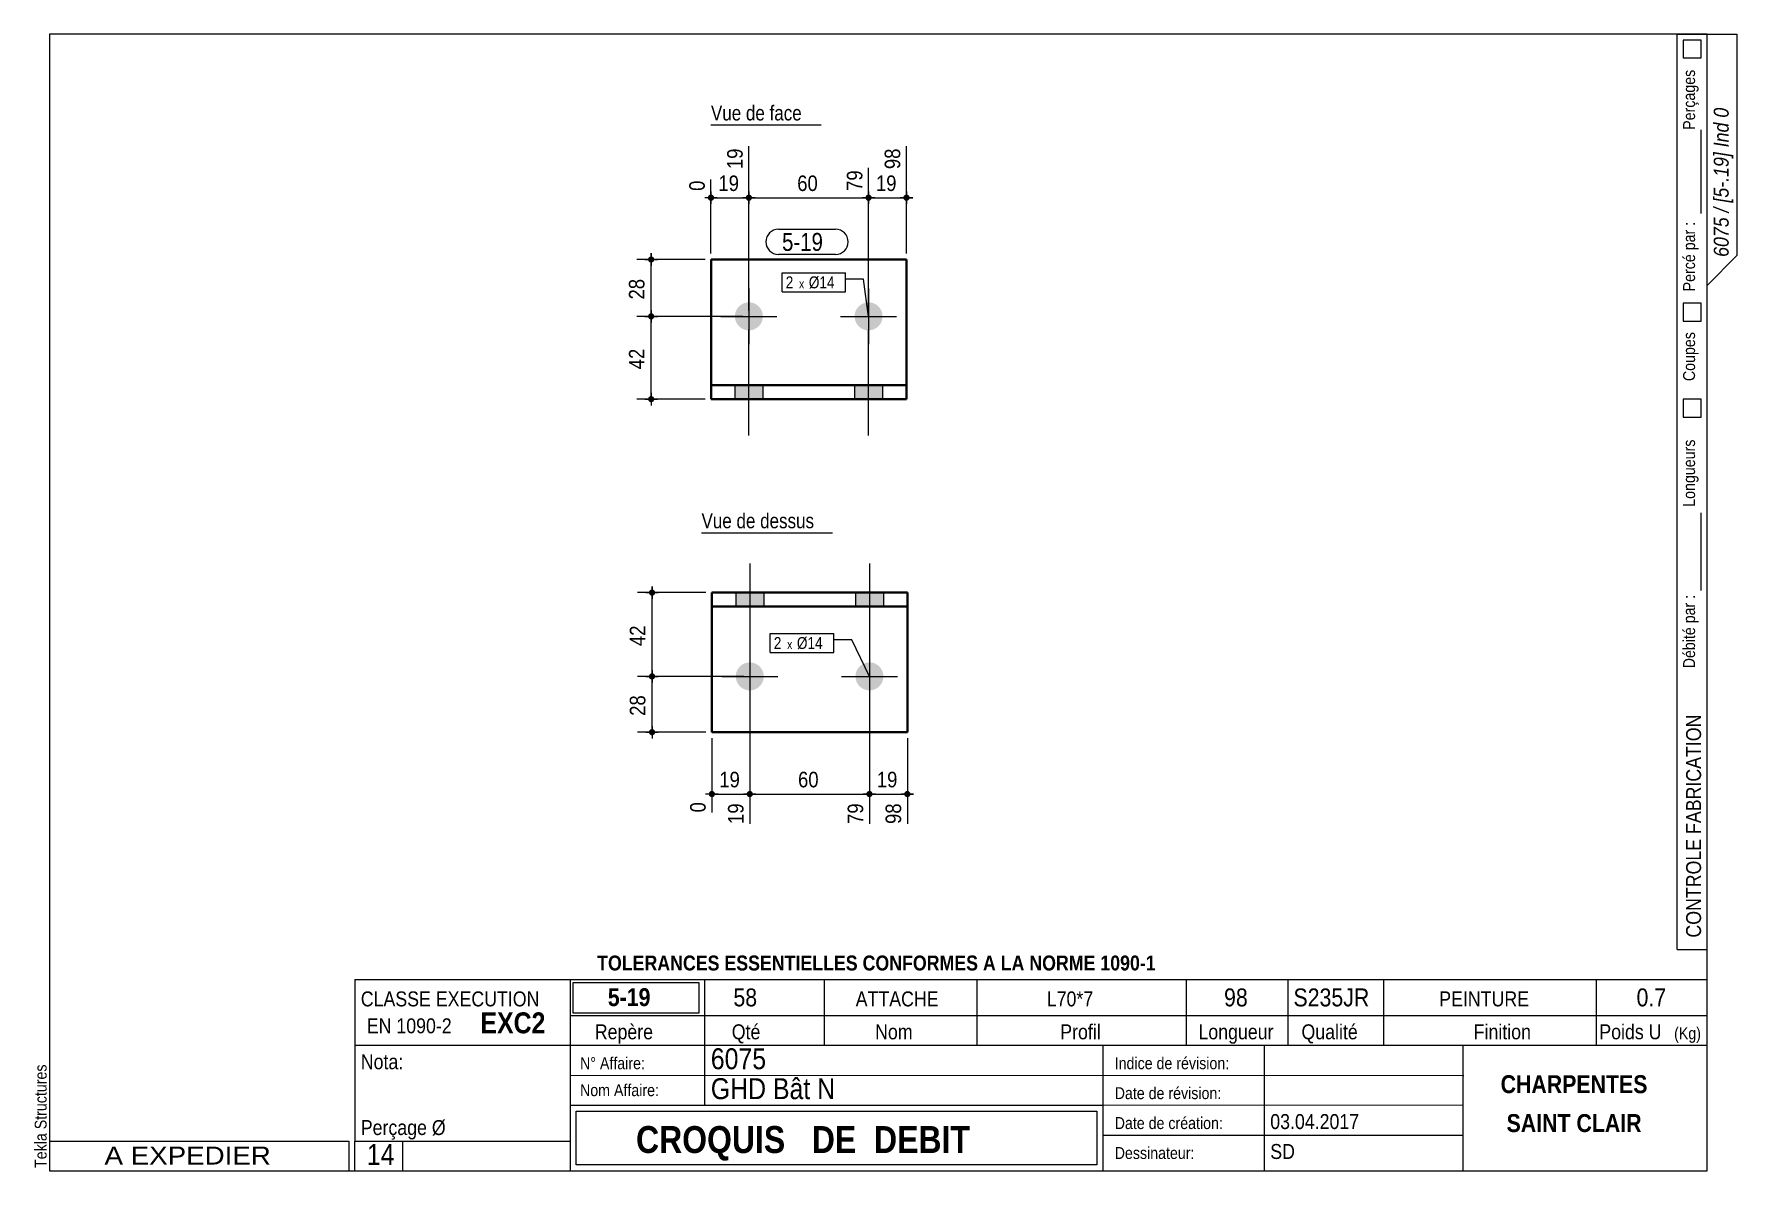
# Model space of a CAD drawing. Header units: millimetres. Extents: x 2 to 287, y 5 to 195.
import ezdxf

# ---------------------------------------------------------------- set-up
doc = ezdxf.new("R2010")
doc.units = ezdxf.units.MM
for name, color, linetype, lineweight in [('Autre type objet', 1, 'Continuous', 0), ('Boulon', 7, 'Continuous', 0), ('Cotation', 7, 'Continuous', 0), ('Désignation boulon', 3, 'Continuous', 0), ('Feuille dessin', 5, 'Continuous', 0), ('Piece', 2, 'Continuous', 0), ('Repère pièce', 3, 'Continuous', 0)]:
    doc.layers.add(name, color=color, linetype=linetype, lineweight=lineweight)
doc.styles.add('ARIAL', font='ARIAL.TTF')
doc.styles.add('ARIAL_BOLD', font='ARIALBD.TTF')
doc.styles.add('ARIAL_ITALIC', font='ARIALI.TTF')
doc.styles.add('ARIAL_NARROW', font='ARIAL.TTF')
doc.styles.add('COMIC_SANS_MS', font='COMIC.TTF')

# ---------------------------------------------------------------- blocks, each defined once
blk = doc.blocks.new('*A1')
at = {"layer": 'Boulon'}
for points in [[(121.81, 145.49), (121.75, 145.49), (121.69, 145.49), (121.64, 145.5), (121.58, 145.51), (121.52, 145.51), (121.47, 145.52), (121.41, 145.53), (121.36, 145.54), (121.3, 145.56), (121.24, 145.57), (121.19, 145.59), (121.13, 145.61), (121.08, 145.62), (121.03, 145.64), (120.97, 145.67), (120.92, 145.69), (120.87, 145.71), (120.82, 145.74), (120.77, 145.76), (120.72, 145.79), (120.67, 145.82), (120.62, 145.85), (120.57, 145.88), (120.52, 145.91), (120.48, 145.95), (120.43, 145.98), (120.39, 146.02), (120.34, 146.05), (120.3, 146.09), (120.26, 146.13), (120.22, 146.17), (120.18, 146.21), (120.14, 146.25), (120.1, 146.3), (120.06, 146.34), (120.03, 146.39), (119.99, 146.43), (119.96, 146.48), (119.93, 146.52), (119.89, 146.57), (119.86, 146.62), (119.84, 146.67), (119.81, 146.72), (119.78, 146.77), (119.76, 146.82), (119.73, 146.88), (119.71, 146.93), (119.69, 146.98), (119.67, 147.03), (119.65, 147.09), (119.63, 147.14), (119.62, 147.2), (119.6, 147.25), (119.59, 147.31), (119.58, 147.37), (119.57, 147.42), (119.56, 147.48), (119.55, 147.54), (119.54, 147.59), (119.54, 147.65), (119.54, 147.71), (119.53, 147.76), (119.53, 147.82), (119.53, 147.88), (119.54, 147.94), (119.54, 147.99), (119.54, 148.05), (119.55, 148.11), (119.56, 148.16), (119.57, 148.22), (119.58, 148.28), (119.59, 148.33), (119.6, 148.39), (119.62, 148.44), (119.63, 148.5), (119.65, 148.55), (119.67, 148.61), (119.69, 148.66), (119.71, 148.71), (119.73, 148.77), (119.76, 148.82), (119.78, 148.87), (119.81, 148.92), (119.84, 148.97), (119.86, 149.02), (119.89, 149.07), (119.93, 149.12), (119.96, 149.16), (119.99, 149.21), (120.03, 149.26), (120.06, 149.3), (120.1, 149.34), (120.14, 149.39), (120.18, 149.43), (120.22, 149.47), (120.26, 149.51), (120.3, 149.55), (120.34, 149.59), (120.39, 149.62), (120.43, 149.66), (120.48, 149.7), (120.52, 149.73), (120.57, 149.76), (120.62, 149.79), (120.67, 149.82), (120.72, 149.85), (120.77, 149.88), (120.82, 149.91), (120.87, 149.93), (120.92, 149.95), (120.97, 149.98), (121.03, 150), (121.08, 150.02), (121.13, 150.04), (121.19, 150.05), (121.24, 150.07), (121.3, 150.08), (121.36, 150.1), (121.41, 150.11), (121.47, 150.12), (121.52, 150.13), (121.58, 150.14), (121.64, 150.14), (121.69, 150.15), (121.75, 150.15), (121.81, 150.15), (121.87, 150.15), (121.92, 150.15), (121.98, 150.15), (122.04, 150.15), (122.09, 150.14), (122.15, 150.14), (122.21, 150.13), (122.27, 150.12), (122.32, 150.11), (122.38, 150.1), (122.43, 150.08), (122.49, 150.07), (122.54, 150.05), (122.6, 150.04), (122.65, 150.02), (122.71, 150), (122.76, 149.98), (122.81, 149.95), (122.86, 149.93), (122.92, 149.91), (122.97, 149.88), (123.02, 149.85), (123.07, 149.82), (123.11, 149.79), (123.16, 149.76), (123.21, 149.73), (123.26, 149.7), (123.3, 149.66), (123.35, 149.62), (123.39, 149.59), (123.43, 149.55), (123.48, 149.51), (123.52, 149.47), (123.56, 149.43), (123.6, 149.39), (123.63, 149.34), (123.67, 149.3), (123.71, 149.26), (123.74, 149.21), (123.77, 149.16), (123.81, 149.12), (123.84, 149.07), (123.87, 149.02), (123.9, 148.97), (123.92, 148.92), (123.95, 148.87), (123.98, 148.82), (124, 148.77), (124.02, 148.71), (124.04, 148.66), (124.06, 148.61), (124.08, 148.55), (124.1, 148.5), (124.12, 148.44), (124.13, 148.39), (124.14, 148.33), (124.15, 148.28), (124.17, 148.22), (124.17, 148.16), (124.18, 148.11), (124.19, 148.05), (124.19, 147.99), (124.2, 147.94), (124.2, 147.88), (124.2, 147.82), (124.2, 147.76), (124.2, 147.71), (124.19, 147.65), (124.19, 147.59), (124.18, 147.54), (124.17, 147.48), (124.17, 147.42), (124.15, 147.37), (124.14, 147.31), (124.13, 147.25), (124.12, 147.2), (124.1, 147.14), (124.08, 147.09), (124.06, 147.03), (124.04, 146.98), (124.02, 146.93), (124, 146.88), (123.98, 146.82), (123.95, 146.77), (123.92, 146.72), (123.9, 146.67), (123.87, 146.62), (123.84, 146.57), (123.81, 146.52), (123.77, 146.48), (123.74, 146.43), (123.71, 146.39), (123.67, 146.34), (123.63, 146.3), (123.6, 146.25), (123.56, 146.21), (123.52, 146.17), (123.48, 146.13), (123.43, 146.09), (123.39, 146.05), (123.35, 146.02), (123.3, 145.98), (123.26, 145.95), (123.21, 145.91), (123.16, 145.88), (123.11, 145.85), (123.07, 145.82), (123.02, 145.79), (122.97, 145.76), (122.92, 145.74), (122.86, 145.71), (122.81, 145.69), (122.76, 145.67), (122.71, 145.64), (122.65, 145.62), (122.6, 145.61), (122.54, 145.59), (122.49, 145.57), (122.43, 145.56), (122.38, 145.54), (122.32, 145.53), (122.27, 145.52), (122.21, 145.51), (122.15, 145.51), (122.09, 145.5), (122.04, 145.49), (121.98, 145.49), (121.92, 145.49), (121.87, 145.49)], [(141.81, 145.49), (141.75, 145.49), (141.69, 145.49), (141.64, 145.5), (141.58, 145.51), (141.52, 145.51), (141.47, 145.52), (141.41, 145.53), (141.36, 145.54), (141.3, 145.56), (141.24, 145.57), (141.19, 145.59), (141.13, 145.61), (141.08, 145.62), (141.03, 145.64), (140.97, 145.67), (140.92, 145.69), (140.87, 145.71), (140.82, 145.74), (140.77, 145.76), (140.72, 145.79), (140.67, 145.82), (140.62, 145.85), (140.57, 145.88), (140.52, 145.91), (140.48, 145.95), (140.43, 145.98), (140.39, 146.02), (140.34, 146.05), (140.3, 146.09), (140.26, 146.13), (140.22, 146.17), (140.18, 146.21), (140.14, 146.25), (140.1, 146.3), (140.06, 146.34), (140.03, 146.39), (139.99, 146.43), (139.96, 146.48), (139.93, 146.52), (139.89, 146.57), (139.86, 146.62), (139.84, 146.67), (139.81, 146.72), (139.78, 146.77), (139.76, 146.82), (139.73, 146.88), (139.71, 146.93), (139.69, 146.98), (139.67, 147.03), (139.65, 147.09), (139.63, 147.14), (139.62, 147.2), (139.6, 147.25), (139.59, 147.31), (139.58, 147.37), (139.57, 147.42), (139.56, 147.48), (139.55, 147.54), (139.54, 147.59), (139.54, 147.65), (139.54, 147.71), (139.53, 147.76), (139.53, 147.82), (139.53, 147.88), (139.54, 147.94), (139.54, 147.99), (139.54, 148.05), (139.55, 148.11), (139.56, 148.16), (139.57, 148.22), (139.58, 148.28), (139.59, 148.33), (139.6, 148.39), (139.62, 148.44), (139.63, 148.5), (139.65, 148.55), (139.67, 148.61), (139.69, 148.66), (139.71, 148.71), (139.73, 148.77), (139.76, 148.82), (139.78, 148.87), (139.81, 148.92), (139.84, 148.97), (139.86, 149.02), (139.89, 149.07), (139.93, 149.12), (139.96, 149.16), (139.99, 149.21), (140.03, 149.26), (140.06, 149.3), (140.1, 149.34), (140.14, 149.39), (140.18, 149.43), (140.22, 149.47), (140.26, 149.51), (140.3, 149.55), (140.34, 149.59), (140.39, 149.62), (140.43, 149.66), (140.48, 149.7), (140.52, 149.73), (140.57, 149.76), (140.62, 149.79), (140.67, 149.82), (140.72, 149.85), (140.77, 149.88), (140.82, 149.91), (140.87, 149.93), (140.92, 149.95), (140.97, 149.98), (141.03, 150), (141.08, 150.02), (141.13, 150.04), (141.19, 150.05), (141.24, 150.07), (141.3, 150.08), (141.36, 150.1), (141.41, 150.11), (141.47, 150.12), (141.52, 150.13), (141.58, 150.14), (141.64, 150.14), (141.69, 150.15), (141.75, 150.15), (141.81, 150.15), (141.87, 150.15), (141.92, 150.15), (141.98, 150.15), (142.04, 150.15), (142.09, 150.14), (142.15, 150.14), (142.21, 150.13), (142.27, 150.12), (142.32, 150.11), (142.38, 150.1), (142.43, 150.08), (142.49, 150.07), (142.54, 150.05), (142.6, 150.04), (142.65, 150.02), (142.71, 150), (142.76, 149.98), (142.81, 149.95), (142.86, 149.93), (142.92, 149.91), (142.97, 149.88), (143.02, 149.85), (143.07, 149.82), (143.11, 149.79), (143.16, 149.76), (143.21, 149.73), (143.26, 149.7), (143.3, 149.66), (143.35, 149.62), (143.39, 149.59), (143.43, 149.55), (143.48, 149.51), (143.52, 149.47), (143.56, 149.43), (143.6, 149.39), (143.63, 149.34), (143.67, 149.3), (143.71, 149.26), (143.74, 149.21), (143.77, 149.16), (143.81, 149.12), (143.84, 149.07), (143.87, 149.02), (143.9, 148.97), (143.92, 148.92), (143.95, 148.87), (143.98, 148.82), (144, 148.77), (144.02, 148.71), (144.04, 148.66), (144.06, 148.61), (144.08, 148.55), (144.1, 148.5), (144.12, 148.44), (144.13, 148.39), (144.14, 148.33), (144.15, 148.28), (144.17, 148.22), (144.17, 148.16), (144.18, 148.11), (144.19, 148.05), (144.19, 147.99), (144.2, 147.94), (144.2, 147.88), (144.2, 147.82), (144.2, 147.76), (144.2, 147.71), (144.19, 147.65), (144.19, 147.59), (144.18, 147.54), (144.17, 147.48), (144.17, 147.42), (144.15, 147.37), (144.14, 147.31), (144.13, 147.25), (144.12, 147.2), (144.1, 147.14), (144.08, 147.09), (144.06, 147.03), (144.04, 146.98), (144.02, 146.93), (144, 146.88), (143.98, 146.82), (143.95, 146.77), (143.92, 146.72), (143.9, 146.67), (143.87, 146.62), (143.84, 146.57), (143.81, 146.52), (143.77, 146.48), (143.74, 146.43), (143.71, 146.39), (143.67, 146.34), (143.63, 146.3), (143.6, 146.25), (143.56, 146.21), (143.52, 146.17), (143.48, 146.13), (143.43, 146.09), (143.39, 146.05), (143.35, 146.02), (143.3, 145.98), (143.26, 145.95), (143.21, 145.91), (143.16, 145.88), (143.11, 145.85), (143.07, 145.82), (143.02, 145.79), (142.97, 145.76), (142.92, 145.74), (142.86, 145.71), (142.81, 145.69), (142.76, 145.67), (142.71, 145.64), (142.65, 145.62), (142.6, 145.61), (142.54, 145.59), (142.49, 145.57), (142.43, 145.56), (142.38, 145.54), (142.32, 145.53), (142.27, 145.52), (142.21, 145.51), (142.15, 145.51), (142.09, 145.5), (142.04, 145.49), (141.98, 145.49), (141.92, 145.49), (141.87, 145.49)]]:
    blk.add_hatch(color=256, dxfattribs=at).paths.add_polyline_path(points, flags=17)
at = {"layer": 'Boulon', "linetype": 'Continuous', "lineweight": 0}
for p, q in [((121.87, 152.49), (121.87, 143.15)), ((141.87, 152.49), (141.87, 143.15)), ((117.2, 147.82), (126.53, 147.82)), ((137.2, 147.82), (146.53, 147.82))]:
    blk.add_line(p, q, dxfattribs=at)
blk = doc.blocks.new('*A2')
at = {"layer": 'Boulon'}
for points in [[(124.2, 136.32), (124.2, 133.99), (119.53, 133.99), (119.53, 136.32)], [(144.2, 136.32), (144.2, 133.99), (139.53, 133.99), (139.53, 136.32)]]:
    blk.add_hatch(color=256, dxfattribs=at).paths.add_polyline_path(points, flags=17)
at = {"layer": 'Boulon', "linetype": 'Continuous', "lineweight": 0}
for p, q in [((121.87, 127.9), (121.87, 145.57)), ((141.87, 127.9), (141.87, 145.57)), ((119.53, 136.32), (119.53, 133.99)), ((124.2, 136.32), (124.2, 133.99)), ((139.53, 136.32), (139.53, 133.99)), ((144.2, 136.32), (144.2, 133.99))]:
    blk.add_line(p, q, dxfattribs=at)
blk = doc.blocks.new('*A3')
at = {"layer": 'Piece', "color": 2, "linetype": 'Continuous', "lineweight": 40}
for p, q in [((148.199773, 157.319428), (115.533106, 157.319428)), ((115.533106, 157.319428), (115.533106, 136.319428)), ((148.199773, 157.319428), (148.199773, 136.319428)), ((115.533106, 136.319428), (115.533106, 133.986094)), ((148.199773, 136.319428), (115.533106, 136.319428)), ((115.533106, 133.986094), (148.199773, 133.986094)), ((148.199773, 133.986094), (148.199773, 136.319428))]:
    blk.add_line(p, q, dxfattribs=at)
blk = doc.blocks.new('*A4')
at = {"layer": 'Boulon'}
for points in [[(124.35, 101.65), (124.35, 99.32), (119.68, 99.32), (119.68, 101.65)], [(144.35, 101.65), (144.35, 99.32), (139.68, 99.32), (139.68, 101.65)]]:
    blk.add_hatch(color=256, dxfattribs=at).paths.add_polyline_path(points, flags=17)
at = {"layer": 'Boulon', "linetype": 'Continuous', "lineweight": 0}
for p, q in [((122.01, 106.49), (122.01, 90.49)), ((142.01, 106.49), (142.01, 90.49)), ((119.68, 101.65), (119.68, 99.32)), ((124.35, 101.65), (124.35, 99.32)), ((139.68, 101.65), (139.68, 99.32)), ((144.35, 101.65), (144.35, 99.32))]:
    blk.add_line(p, q, dxfattribs=at)
blk = doc.blocks.new('*A5')
at = {"layer": 'Boulon'}
for points in [[(121.96, 85.32), (121.9, 85.32), (121.84, 85.33), (121.78, 85.33), (121.73, 85.34), (121.67, 85.34), (121.61, 85.35), (121.56, 85.36), (121.5, 85.38), (121.45, 85.39), (121.39, 85.4), (121.34, 85.42), (121.28, 85.44), (121.23, 85.46), (121.17, 85.48), (121.12, 85.5), (121.07, 85.52), (121.02, 85.54), (120.96, 85.57), (120.91, 85.59), (120.86, 85.62), (120.81, 85.65), (120.76, 85.68), (120.72, 85.71), (120.67, 85.74), (120.62, 85.78), (120.58, 85.81), (120.53, 85.85), (120.49, 85.89), (120.45, 85.92), (120.4, 85.96), (120.36, 86), (120.32, 86.04), (120.28, 86.09), (120.25, 86.13), (120.21, 86.17), (120.17, 86.22), (120.14, 86.26), (120.11, 86.31), (120.07, 86.36), (120.04, 86.4), (120.01, 86.45), (119.98, 86.5), (119.96, 86.55), (119.93, 86.6), (119.9, 86.65), (119.88, 86.71), (119.86, 86.76), (119.84, 86.81), (119.82, 86.87), (119.8, 86.92), (119.78, 86.98), (119.76, 87.03), (119.75, 87.09), (119.74, 87.14), (119.72, 87.2), (119.71, 87.25), (119.71, 87.31), (119.7, 87.37), (119.69, 87.42), (119.69, 87.48), (119.68, 87.54), (119.68, 87.6), (119.68, 87.65), (119.68, 87.71), (119.68, 87.77), (119.69, 87.82), (119.69, 87.88), (119.7, 87.94), (119.71, 87.99), (119.71, 88.05), (119.72, 88.11), (119.74, 88.16), (119.75, 88.22), (119.76, 88.27), (119.78, 88.33), (119.8, 88.38), (119.82, 88.44), (119.84, 88.49), (119.86, 88.55), (119.88, 88.6), (119.9, 88.65), (119.93, 88.7), (119.96, 88.75), (119.98, 88.8), (120.01, 88.85), (120.04, 88.9), (120.07, 88.95), (120.11, 89), (120.14, 89.04), (120.17, 89.09), (120.21, 89.13), (120.25, 89.18), (120.28, 89.22), (120.32, 89.26), (120.36, 89.3), (120.4, 89.34), (120.45, 89.38), (120.49, 89.42), (120.53, 89.46), (120.58, 89.49), (120.62, 89.53), (120.67, 89.56), (120.72, 89.59), (120.76, 89.62), (120.81, 89.65), (120.86, 89.68), (120.91, 89.71), (120.96, 89.74), (121.02, 89.76), (121.07, 89.79), (121.12, 89.81), (121.17, 89.83), (121.23, 89.85), (121.28, 89.87), (121.34, 89.89), (121.39, 89.9), (121.45, 89.92), (121.5, 89.93), (121.56, 89.94), (121.61, 89.95), (121.67, 89.96), (121.73, 89.97), (121.78, 89.97), (121.84, 89.98), (121.9, 89.98), (121.96, 89.99), (122.01, 89.99), (122.07, 89.99), (122.13, 89.98), (122.18, 89.98), (122.24, 89.97), (122.3, 89.97), (122.36, 89.96), (122.41, 89.95), (122.47, 89.94), (122.52, 89.93), (122.58, 89.92), (122.64, 89.9), (122.69, 89.89), (122.75, 89.87), (122.8, 89.85), (122.85, 89.83), (122.91, 89.81), (122.96, 89.79), (123.01, 89.76), (123.06, 89.74), (123.11, 89.71), (123.16, 89.68), (123.21, 89.65), (123.26, 89.62), (123.31, 89.59), (123.36, 89.56), (123.4, 89.53), (123.45, 89.49), (123.49, 89.46), (123.54, 89.42), (123.58, 89.38), (123.62, 89.34), (123.66, 89.3), (123.7, 89.26), (123.74, 89.22), (123.78, 89.18), (123.82, 89.13), (123.85, 89.09), (123.89, 89.04), (123.92, 89), (123.95, 88.95), (123.98, 88.9), (124.01, 88.85), (124.04, 88.8), (124.07, 88.75), (124.1, 88.7), (124.12, 88.65), (124.15, 88.6), (124.17, 88.55), (124.19, 88.49), (124.21, 88.44), (124.23, 88.38), (124.25, 88.33), (124.26, 88.27), (124.28, 88.22), (124.29, 88.16), (124.3, 88.11), (124.31, 88.05), (124.32, 87.99), (124.33, 87.94), (124.34, 87.88), (124.34, 87.82), (124.34, 87.77), (124.35, 87.71), (124.35, 87.65), (124.35, 87.6), (124.34, 87.54), (124.34, 87.48), (124.34, 87.42), (124.33, 87.37), (124.32, 87.31), (124.31, 87.25), (124.3, 87.2), (124.29, 87.14), (124.28, 87.09), (124.26, 87.03), (124.25, 86.98), (124.23, 86.92), (124.21, 86.87), (124.19, 86.81), (124.17, 86.76), (124.15, 86.71), (124.12, 86.65), (124.1, 86.6), (124.07, 86.55), (124.04, 86.5), (124.01, 86.45), (123.98, 86.4), (123.95, 86.36), (123.92, 86.31), (123.89, 86.26), (123.85, 86.22), (123.82, 86.17), (123.78, 86.13), (123.74, 86.09), (123.7, 86.04), (123.66, 86), (123.62, 85.96), (123.58, 85.92), (123.54, 85.89), (123.49, 85.85), (123.45, 85.81), (123.4, 85.78), (123.36, 85.74), (123.31, 85.71), (123.26, 85.68), (123.21, 85.65), (123.16, 85.62), (123.11, 85.59), (123.06, 85.57), (123.01, 85.54), (122.96, 85.52), (122.91, 85.5), (122.85, 85.48), (122.8, 85.46), (122.75, 85.44), (122.69, 85.42), (122.64, 85.4), (122.58, 85.39), (122.52, 85.38), (122.47, 85.36), (122.41, 85.35), (122.36, 85.34), (122.3, 85.34), (122.24, 85.33), (122.18, 85.33), (122.13, 85.32), (122.07, 85.32), (122.01, 85.32)], [(141.96, 85.32), (141.9, 85.32), (141.84, 85.33), (141.78, 85.33), (141.73, 85.34), (141.67, 85.34), (141.61, 85.35), (141.56, 85.36), (141.5, 85.38), (141.45, 85.39), (141.39, 85.4), (141.34, 85.42), (141.28, 85.44), (141.23, 85.46), (141.17, 85.48), (141.12, 85.5), (141.07, 85.52), (141.02, 85.54), (140.96, 85.57), (140.91, 85.59), (140.86, 85.62), (140.81, 85.65), (140.76, 85.68), (140.72, 85.71), (140.67, 85.74), (140.62, 85.78), (140.58, 85.81), (140.53, 85.85), (140.49, 85.89), (140.45, 85.92), (140.4, 85.96), (140.36, 86), (140.32, 86.04), (140.28, 86.09), (140.25, 86.13), (140.21, 86.17), (140.17, 86.22), (140.14, 86.26), (140.11, 86.31), (140.07, 86.36), (140.04, 86.4), (140.01, 86.45), (139.98, 86.5), (139.96, 86.55), (139.93, 86.6), (139.9, 86.65), (139.88, 86.71), (139.86, 86.76), (139.84, 86.81), (139.82, 86.87), (139.8, 86.92), (139.78, 86.98), (139.76, 87.03), (139.75, 87.09), (139.74, 87.14), (139.72, 87.2), (139.71, 87.25), (139.71, 87.31), (139.7, 87.37), (139.69, 87.42), (139.69, 87.48), (139.68, 87.54), (139.68, 87.6), (139.68, 87.65), (139.68, 87.71), (139.68, 87.77), (139.69, 87.82), (139.69, 87.88), (139.7, 87.94), (139.71, 87.99), (139.71, 88.05), (139.72, 88.11), (139.74, 88.16), (139.75, 88.22), (139.76, 88.27), (139.78, 88.33), (139.8, 88.38), (139.82, 88.44), (139.84, 88.49), (139.86, 88.55), (139.88, 88.6), (139.9, 88.65), (139.93, 88.7), (139.96, 88.75), (139.98, 88.8), (140.01, 88.85), (140.04, 88.9), (140.07, 88.95), (140.11, 89), (140.14, 89.04), (140.17, 89.09), (140.21, 89.13), (140.25, 89.18), (140.28, 89.22), (140.32, 89.26), (140.36, 89.3), (140.4, 89.34), (140.45, 89.38), (140.49, 89.42), (140.53, 89.46), (140.58, 89.49), (140.62, 89.53), (140.67, 89.56), (140.72, 89.59), (140.76, 89.62), (140.81, 89.65), (140.86, 89.68), (140.91, 89.71), (140.96, 89.74), (141.02, 89.76), (141.07, 89.79), (141.12, 89.81), (141.17, 89.83), (141.23, 89.85), (141.28, 89.87), (141.34, 89.89), (141.39, 89.9), (141.45, 89.92), (141.5, 89.93), (141.56, 89.94), (141.61, 89.95), (141.67, 89.96), (141.73, 89.97), (141.78, 89.97), (141.84, 89.98), (141.9, 89.98), (141.96, 89.99), (142.01, 89.99), (142.07, 89.99), (142.13, 89.98), (142.18, 89.98), (142.24, 89.97), (142.3, 89.97), (142.36, 89.96), (142.41, 89.95), (142.47, 89.94), (142.52, 89.93), (142.58, 89.92), (142.64, 89.9), (142.69, 89.89), (142.75, 89.87), (142.8, 89.85), (142.85, 89.83), (142.91, 89.81), (142.96, 89.79), (143.01, 89.76), (143.06, 89.74), (143.11, 89.71), (143.16, 89.68), (143.21, 89.65), (143.26, 89.62), (143.31, 89.59), (143.36, 89.56), (143.4, 89.53), (143.45, 89.49), (143.49, 89.46), (143.54, 89.42), (143.58, 89.38), (143.62, 89.34), (143.66, 89.3), (143.7, 89.26), (143.74, 89.22), (143.78, 89.18), (143.82, 89.13), (143.85, 89.09), (143.89, 89.04), (143.92, 89), (143.95, 88.95), (143.98, 88.9), (144.01, 88.85), (144.04, 88.8), (144.07, 88.75), (144.1, 88.7), (144.12, 88.65), (144.15, 88.6), (144.17, 88.55), (144.19, 88.49), (144.21, 88.44), (144.23, 88.38), (144.25, 88.33), (144.26, 88.27), (144.28, 88.22), (144.29, 88.16), (144.3, 88.11), (144.31, 88.05), (144.32, 87.99), (144.33, 87.94), (144.34, 87.88), (144.34, 87.82), (144.34, 87.77), (144.35, 87.71), (144.35, 87.65), (144.35, 87.6), (144.34, 87.54), (144.34, 87.48), (144.34, 87.42), (144.33, 87.37), (144.32, 87.31), (144.31, 87.25), (144.3, 87.2), (144.29, 87.14), (144.28, 87.09), (144.26, 87.03), (144.25, 86.98), (144.23, 86.92), (144.21, 86.87), (144.19, 86.81), (144.17, 86.76), (144.15, 86.71), (144.12, 86.65), (144.1, 86.6), (144.07, 86.55), (144.04, 86.5), (144.01, 86.45), (143.98, 86.4), (143.95, 86.36), (143.92, 86.31), (143.89, 86.26), (143.85, 86.22), (143.82, 86.17), (143.78, 86.13), (143.74, 86.09), (143.7, 86.04), (143.66, 86), (143.62, 85.96), (143.58, 85.92), (143.54, 85.89), (143.49, 85.85), (143.45, 85.81), (143.4, 85.78), (143.36, 85.74), (143.31, 85.71), (143.26, 85.68), (143.21, 85.65), (143.16, 85.62), (143.11, 85.59), (143.06, 85.57), (143.01, 85.54), (142.96, 85.52), (142.91, 85.5), (142.85, 85.48), (142.8, 85.46), (142.75, 85.44), (142.69, 85.42), (142.64, 85.4), (142.58, 85.39), (142.52, 85.38), (142.47, 85.36), (142.41, 85.35), (142.36, 85.34), (142.3, 85.34), (142.24, 85.33), (142.18, 85.33), (142.13, 85.32), (142.07, 85.32), (142.01, 85.32)]]:
    blk.add_hatch(color=256, dxfattribs=at).paths.add_polyline_path(points, flags=17)
at = {"layer": 'Boulon', "linetype": 'Continuous', "lineweight": 0}
for p, q in [((122.01, 92.32), (122.01, 82.99)), ((142.01, 92.32), (142.01, 82.99)), ((117.35, 87.65), (126.68, 87.65)), ((137.35, 87.65), (146.68, 87.65))]:
    blk.add_line(p, q, dxfattribs=at)
blk = doc.blocks.new('*A6')
at = {"layer": 'Piece', "color": 2, "linetype": 'Continuous', "lineweight": 40}
for p, q in [((115.68, 101.653333), (115.68, 78.32)), ((148.346667, 101.653333), (115.68, 101.653333)), ((148.346667, 78.32), (148.346667, 101.653333)), ((115.68, 99.32), (148.346667, 99.32)), ((115.68, 78.32), (148.346667, 78.32))]:
    blk.add_line(p, q, dxfattribs=at)
blk = doc.blocks.new('*A7')
at = {"layer": 'Feuille dessin', "linetype": 'Continuous', "lineweight": 0}
for p, q in [((282, 195), (5, 195)), ((5, 195), (5, 5)), ((282, 5), (282, 195)), ((5, 5), (282, 5))]:
    blk.add_line(p, q, dxfattribs=at)
at = {"layer": 'Feuille dessin', "style": 'ARIAL', "width": 0.85}
blk.add_text('Tekla Structures', height=2, rotation=90, dxfattribs=at).set_placement((4.5, 5.5))
blk = doc.blocks.new('*A8')
at = {"layer": 'Autre type objet', "linetype": 'Continuous', "lineweight": 0}
for p, q in [((277, 42), (277, 195)), ((277, 195), (287, 195)), ((278, 194), (278, 191)), ((281, 194), (278, 194)), ((281, 191), (281, 194)), ((282, 42), (282, 195)), ((287, 195), (287, 158)), ((278, 191), (281, 191)), ((281, 165), (281, 179)), ((287, 158), (282, 153)), ((278, 150), (278, 147)), ((281, 150), (278, 150)), ((281, 147), (281, 150)), ((278, 147), (281, 147)), ((278, 134), (278, 131)), ((281, 134), (278, 134)), ((281, 131), (281, 134)), ((278, 131), (281, 131)), ((281, 102), (281, 115)), ((277, 42), (282, 42))]:
    blk.add_line(p, q, dxfattribs=at)
at = {"layer": 'Autre type objet', "width": 0.85}
for s, height, style, p in [('Perçages', 2, 'ARIAL', (280, 179)), ('6075 / [5-.19] Ind 0', 2.5, 'ARIAL_ITALIC', (285.619109, 157.760245)), ('Percé par :', 2, 'ARIAL', (280, 152)), ('Coupes', 2, 'ARIAL', (280, 137)), ('Longueurs', 2, 'ARIAL', (280, 116)), ('Débité par :', 2, 'ARIAL', (280, 89)), ('CONTROLE FABRICATION', 2.5, 'ARIAL', (281, 44))]:
    blk.add_text(s, height=height, rotation=90, dxfattribs=dict(at, style=style)).set_placement(p)
blk = doc.blocks.new('*A9')
at = {"layer": 'Autre type objet', "linetype": 'Continuous', "lineweight": 0}
for p, q in [((56, 37), (92, 37)), ((56, 37), (56, 10)), ((92, 37), (92, 10)), ((56, 26), (92, 26)), ((56, 10), (92, 10)), ((56, 5), (56, 10)), ((64, 5), (64, 10)), ((56, 5), (64, 5))]:
    blk.add_line(p, q, dxfattribs=at)
at = {"layer": 'Autre type objet', "width": 0.85}
for s, height, style, p in [('CLASSE EXECUTION', 2.5, 'ARIAL', (57, 32.5)), ('EXC2', 3.5, 'ARIAL_BOLD', (77, 28)), ('EN 1090-2', 2.5, 'ARIAL', (58, 28)), ('Nota:', 2.5, 'ARIAL', (57, 22)), ('Perçage Ø', 2.5, 'ARIAL', (57, 11)), ('14', 3.5, 'ARIAL_NARROW', (58.014234, 6))]:
    blk.add_text(s, height=height, dxfattribs=dict(at, style=style)).set_placement(p)
blk = doc.blocks.new('*A10')
at = {"layer": 'Autre type objet', "linetype": 'Continuous', "lineweight": 0}
for p, q in [((92, 37), (282, 37)), ((92, 37), (92, 31)), ((114.5, 31), (114.5, 37)), ((134.5, 31), (134.5, 37)), ((160, 31), (160, 37)), ((195, 31), (195, 37)), ((212, 31), (212, 37)), ((228, 31), (228, 37)), ((263.5, 31), (263.5, 37)), ((282, 31), (282, 37)), ((92.51953, 36.5), (113.5, 36.5)), ((92.51953, 31.394341), (92.51953, 36.5)), ((113.5, 36.5), (113.5, 31.394341)), ((113.5, 31.394341), (92.51953, 31.394341)), ((92, 31), (282, 31)), ((92, 31), (92, 5)), ((114.5, 16), (114.5, 31)), ((134.5, 26), (134.5, 31)), ((160, 26), (160, 31)), ((195, 26), (195, 31)), ((212, 26), (212, 31)), ((228, 26), (228, 31)), ((263.5, 26), (263.5, 31)), ((282, 5), (282, 31)), ((92, 26), (282, 26)), ((181, 26), (181, 5)), ((208, 26), (208, 5)), ((241.262466, 5), (241.262466, 26)), ((92, 21), (241.327069, 20.935451)), ((92, 16), (181, 16)), ((93, 15), (180, 15)), ((93, 6), (93, 15)), ((180, 15), (180, 6)), ((181, 16), (241.297815, 16.021151)), ((181, 11), (241.217807, 10.969512)), ((180, 6), (93, 6)), ((92, 5), (282, 5))]:
    blk.add_line(p, q, dxfattribs=at)
at = {"layer": 'Autre type objet', "width": 0.85}
for s, height, style, p in [('TOLERANCES ESSENTIELLES CONFORMES A LA NORME 1090-1', 2.5, 'ARIAL_BOLD', (96.5, 38.5)), ('5-19', 3, 'ARIAL_BOLD', (98.285724, 32.540141)), ('58', 3, 'ARIAL', (119.277344, 32.5)), ('ATTACHE', 2.5, 'ARIAL', (139.718018, 32.5)), ('L70*7', 2.5, 'ARIAL', (171.650024, 32.5)), ('98', 3, 'ARIAL', (201.27832, 32.5)), ('S235JR', 3, 'ARIAL', (212.880127, 32.5)), ('PEINTURE', 2.5, 'ARIAL', (237.24646, 32.5)), ('0.7', 3, 'ARIAL', (270.222412, 32.5)), ('Repère', 2.5, 'ARIAL', (96.112978, 27)), ('Qté', 2.5, 'ARIAL', (119, 27)), ('Nom', 2.5, 'ARIAL', (142.961426, 27)), ('Profil', 2.5, 'ARIAL', (173.903564, 27)), ('Longueur', 2.5, 'ARIAL', (197, 27)), ('Qualité', 2.5, 'ARIAL', (214.218018, 27)), ('Finition', 2.5, 'ARIAL', (243, 27)), ('Poids U', 2.5, 'ARIAL', (264, 27)), ('(Kg)', 2, 'ARIAL', (276.5, 27)), ('N° Affaire:', 2, 'ARIAL', (93.640566, 22)), ('6075', 3.5, 'ARIAL', (115.5, 22)), ('Indice de révision:', 2, 'ARIAL', (183, 22)), ('GHD Bât N', 3.5, 'ARIAL', (115.5, 17)), ('CHARPENTES', 3, 'ARIAL_BOLD', (247.5, 18)), ('Nom Affaire:', 2, 'ARIAL', (93.640566, 17.5)), ('Date de révision:', 2, 'ARIAL', (183, 17)), ('03.04.2017', 2.5, 'ARIAL', (209, 12)), ('SAINT CLAIR', 3, 'ARIAL_BOLD', (248.5, 11.5)), ('CROQUIS   DE  DEBIT', 4.5, 'ARIAL_BOLD', (103, 8)), ('Date de création:', 2, 'ARIAL', (183, 12)), ('Dessinateur:', 2, 'ARIAL', (183, 7)), ('SD', 2.5, 'ARIAL', (209, 7))]:
    blk.add_text(s, height=height, dxfattribs=dict(at, style=style)).set_placement(p)
blk = doc.blocks.new('*A11')
at = {"layer": 'Autre type objet', "linetype": 'Continuous', "lineweight": 0}
for p, q in [((5, 10), (55, 10)), ((5, 10), (5, 5)), ((55, 10), (55, 5)), ((5, 5), (55, 5))]:
    blk.add_line(p, q, dxfattribs=at)
at = {"layer": 'Autre type objet', "style": 'ARIAL', "width": 1.105}
blk.add_text('A EXPEDIER', height=3, dxfattribs=at).set_placement((14.169647, 6.073465))
blk = doc.blocks.new('*A12')
at = {"layer": 'Cotation'}
for points in [[(105.51, 147.3), (105.48, 147.3), (105.46, 147.31), (105.43, 147.31), (105.41, 147.32), (105.38, 147.32), (105.36, 147.33), (105.33, 147.34), (105.31, 147.35), (105.29, 147.36), (105.27, 147.37), (105.24, 147.39), (105.22, 147.4), (105.2, 147.42), (105.18, 147.44), (105.17, 147.45), (105.15, 147.47), (105.13, 147.49), (105.12, 147.51), (105.1, 147.53), (105.09, 147.55), (105.07, 147.58), (105.06, 147.6), (105.05, 147.62), (105.04, 147.65), (105.04, 147.67), (105.03, 147.69), (105.02, 147.72), (105.02, 147.74), (105.02, 147.77), (105.01, 147.8), (105.01, 147.82), (105.01, 147.85), (105.02, 147.87), (105.02, 147.9), (105.02, 147.92), (105.03, 147.95), (105.04, 147.97), (105.04, 148), (105.05, 148.02), (105.06, 148.04), (105.07, 148.07), (105.09, 148.09), (105.1, 148.11), (105.12, 148.13), (105.13, 148.15), (105.15, 148.17), (105.17, 148.19), (105.18, 148.21), (105.2, 148.22), (105.22, 148.24), (105.24, 148.25), (105.27, 148.27), (105.29, 148.28), (105.31, 148.29), (105.33, 148.3), (105.36, 148.31), (105.38, 148.32), (105.41, 148.33), (105.43, 148.33), (105.46, 148.34), (105.48, 148.34), (105.51, 148.34), (105.53, 148.34), (105.56, 148.34), (105.58, 148.34), (105.61, 148.34), (105.63, 148.33), (105.66, 148.33), (105.68, 148.32), (105.71, 148.31), (105.73, 148.3), (105.76, 148.29), (105.78, 148.28), (105.8, 148.27), (105.82, 148.25), (105.84, 148.24), (105.86, 148.22), (105.88, 148.21), (105.9, 148.19), (105.92, 148.17), (105.94, 148.15), (105.95, 148.13), (105.97, 148.11), (105.98, 148.09), (105.99, 148.07), (106, 148.04), (106.01, 148.02), (106.02, 148), (106.03, 147.97), (106.04, 147.95), (106.04, 147.92), (106.05, 147.9), (106.05, 147.87), (106.05, 147.85), (106.05, 147.82), (106.05, 147.8), (106.05, 147.77), (106.05, 147.74), (106.04, 147.72), (106.04, 147.69), (106.03, 147.67), (106.02, 147.65), (106.01, 147.62), (106, 147.6), (105.99, 147.58), (105.98, 147.55), (105.97, 147.53), (105.95, 147.51), (105.94, 147.49), (105.92, 147.47), (105.9, 147.45), (105.88, 147.44), (105.86, 147.42), (105.84, 147.4), (105.82, 147.39), (105.8, 147.37), (105.78, 147.36), (105.76, 147.35), (105.73, 147.34), (105.71, 147.33), (105.68, 147.32), (105.66, 147.32), (105.63, 147.31), (105.61, 147.31), (105.58, 147.3), (105.56, 147.3), (105.53, 147.3)], [(105.51, 133.47), (105.48, 133.47), (105.46, 133.47), (105.43, 133.48), (105.41, 133.48), (105.38, 133.49), (105.36, 133.5), (105.33, 133.51), (105.31, 133.52), (105.29, 133.53), (105.27, 133.54), (105.24, 133.55), (105.22, 133.57), (105.2, 133.58), (105.18, 133.6), (105.17, 133.62), (105.15, 133.64), (105.13, 133.66), (105.12, 133.68), (105.1, 133.7), (105.09, 133.72), (105.07, 133.74), (105.06, 133.76), (105.05, 133.79), (105.04, 133.81), (105.04, 133.84), (105.03, 133.86), (105.02, 133.88), (105.02, 133.91), (105.02, 133.94), (105.01, 133.96), (105.01, 133.99), (105.01, 134.01), (105.02, 134.04), (105.02, 134.06), (105.02, 134.09), (105.03, 134.11), (105.04, 134.14), (105.04, 134.16), (105.05, 134.19), (105.06, 134.21), (105.07, 134.23), (105.09, 134.25), (105.1, 134.27), (105.12, 134.3), (105.13, 134.32), (105.15, 134.34), (105.17, 134.35), (105.18, 134.37), (105.2, 134.39), (105.22, 134.4), (105.24, 134.42), (105.27, 134.43), (105.29, 134.44), (105.31, 134.46), (105.33, 134.47), (105.36, 134.48), (105.38, 134.48), (105.41, 134.49), (105.43, 134.5), (105.46, 134.5), (105.48, 134.5), (105.51, 134.51), (105.53, 134.51), (105.56, 134.51), (105.58, 134.5), (105.61, 134.5), (105.63, 134.5), (105.66, 134.49), (105.68, 134.48), (105.71, 134.48), (105.73, 134.47), (105.76, 134.46), (105.78, 134.44), (105.8, 134.43), (105.82, 134.42), (105.84, 134.4), (105.86, 134.39), (105.88, 134.37), (105.9, 134.35), (105.92, 134.34), (105.94, 134.32), (105.95, 134.3), (105.97, 134.27), (105.98, 134.25), (105.99, 134.23), (106, 134.21), (106.01, 134.19), (106.02, 134.16), (106.03, 134.14), (106.04, 134.11), (106.04, 134.09), (106.05, 134.06), (106.05, 134.04), (106.05, 134.01), (106.05, 133.99), (106.05, 133.96), (106.05, 133.94), (106.05, 133.91), (106.04, 133.88), (106.04, 133.86), (106.03, 133.84), (106.02, 133.81), (106.01, 133.79), (106, 133.76), (105.99, 133.74), (105.98, 133.72), (105.97, 133.7), (105.95, 133.68), (105.94, 133.66), (105.92, 133.64), (105.9, 133.62), (105.88, 133.6), (105.86, 133.58), (105.84, 133.57), (105.82, 133.55), (105.8, 133.54), (105.78, 133.53), (105.76, 133.52), (105.73, 133.51), (105.71, 133.5), (105.68, 133.49), (105.66, 133.48), (105.63, 133.48), (105.61, 133.47), (105.58, 133.47), (105.56, 133.47), (105.53, 133.47)]]:
    blk.add_hatch(color=256, dxfattribs=at).paths.add_polyline_path(points, flags=17)
at = {"layer": 'Cotation', "linetype": 'Continuous', "lineweight": 0}
for p, q in [((105.53, 148.86), (105.53, 146.78)), ((105.53, 147.82), (105.53, 148.86)), ((120.87, 147.82), (103.11, 147.82)), ((104.49, 147.82), (106.57, 147.82)), ((105.53, 133.99), (105.53, 147.82)), ((114.53, 133.99), (103.11, 133.99)), ((104.49, 133.99), (106.57, 133.99)), ((105.53, 135.03), (105.53, 132.95)), ((105.53, 133.99), (105.53, 132.95))]:
    blk.add_line(p, q, dxfattribs=at)
at = {"layer": 'Cotation'}
for p in [(105.53, 147.82), (105.53, 133.99)]:
    blk.add_point(p, dxfattribs=at)
at = {"layer": 'Cotation', "style": 'ARIAL', "width": 0.85}
blk.add_text('42', height=2.6, rotation=90.0002, dxfattribs=at).set_placement((104.41, 138.98))
blk = doc.blocks.new('*A13')
at = {"layer": 'Cotation'}
for points in [[(105.51, 156.8), (105.48, 156.8), (105.46, 156.81), (105.43, 156.81), (105.41, 156.82), (105.38, 156.82), (105.36, 156.83), (105.33, 156.84), (105.31, 156.85), (105.29, 156.86), (105.27, 156.87), (105.24, 156.89), (105.22, 156.9), (105.2, 156.92), (105.18, 156.93), (105.17, 156.95), (105.15, 156.97), (105.13, 156.99), (105.12, 157.01), (105.1, 157.03), (105.09, 157.05), (105.07, 157.07), (105.06, 157.1), (105.05, 157.12), (105.04, 157.14), (105.04, 157.17), (105.03, 157.19), (105.02, 157.22), (105.02, 157.24), (105.02, 157.27), (105.01, 157.29), (105.01, 157.32), (105.01, 157.34), (105.02, 157.37), (105.02, 157.4), (105.02, 157.42), (105.03, 157.45), (105.04, 157.47), (105.04, 157.49), (105.05, 157.52), (105.06, 157.54), (105.07, 157.56), (105.09, 157.59), (105.1, 157.61), (105.12, 157.63), (105.13, 157.65), (105.15, 157.67), (105.17, 157.69), (105.18, 157.7), (105.2, 157.72), (105.22, 157.74), (105.24, 157.75), (105.27, 157.77), (105.29, 157.78), (105.31, 157.79), (105.33, 157.8), (105.36, 157.81), (105.38, 157.82), (105.41, 157.82), (105.43, 157.83), (105.46, 157.83), (105.48, 157.84), (105.51, 157.84), (105.53, 157.84), (105.56, 157.84), (105.58, 157.84), (105.61, 157.83), (105.63, 157.83), (105.66, 157.82), (105.68, 157.82), (105.71, 157.81), (105.73, 157.8), (105.76, 157.79), (105.78, 157.78), (105.8, 157.77), (105.82, 157.75), (105.84, 157.74), (105.86, 157.72), (105.88, 157.7), (105.9, 157.69), (105.92, 157.67), (105.94, 157.65), (105.95, 157.63), (105.97, 157.61), (105.98, 157.59), (105.99, 157.56), (106, 157.54), (106.01, 157.52), (106.02, 157.49), (106.03, 157.47), (106.04, 157.45), (106.04, 157.42), (106.05, 157.4), (106.05, 157.37), (106.05, 157.34), (106.05, 157.32), (106.05, 157.29), (106.05, 157.27), (106.05, 157.24), (106.04, 157.22), (106.04, 157.19), (106.03, 157.17), (106.02, 157.14), (106.01, 157.12), (106, 157.1), (105.99, 157.07), (105.98, 157.05), (105.97, 157.03), (105.95, 157.01), (105.94, 156.99), (105.92, 156.97), (105.9, 156.95), (105.88, 156.93), (105.86, 156.92), (105.84, 156.9), (105.82, 156.89), (105.8, 156.87), (105.78, 156.86), (105.76, 156.85), (105.73, 156.84), (105.71, 156.83), (105.68, 156.82), (105.66, 156.82), (105.63, 156.81), (105.61, 156.81), (105.58, 156.8), (105.56, 156.8), (105.53, 156.8)], [(105.51, 147.3), (105.48, 147.3), (105.46, 147.31), (105.43, 147.31), (105.41, 147.32), (105.38, 147.32), (105.36, 147.33), (105.33, 147.34), (105.31, 147.35), (105.29, 147.36), (105.27, 147.37), (105.24, 147.39), (105.22, 147.4), (105.2, 147.42), (105.18, 147.44), (105.17, 147.45), (105.15, 147.47), (105.13, 147.49), (105.12, 147.51), (105.1, 147.53), (105.09, 147.55), (105.07, 147.58), (105.06, 147.6), (105.05, 147.62), (105.04, 147.65), (105.04, 147.67), (105.03, 147.69), (105.02, 147.72), (105.02, 147.74), (105.02, 147.77), (105.01, 147.8), (105.01, 147.82), (105.01, 147.85), (105.02, 147.87), (105.02, 147.9), (105.02, 147.92), (105.03, 147.95), (105.04, 147.97), (105.04, 148), (105.05, 148.02), (105.06, 148.04), (105.07, 148.07), (105.09, 148.09), (105.1, 148.11), (105.12, 148.13), (105.13, 148.15), (105.15, 148.17), (105.17, 148.19), (105.18, 148.21), (105.2, 148.22), (105.22, 148.24), (105.24, 148.25), (105.27, 148.27), (105.29, 148.28), (105.31, 148.29), (105.33, 148.3), (105.36, 148.31), (105.38, 148.32), (105.41, 148.33), (105.43, 148.33), (105.46, 148.34), (105.48, 148.34), (105.51, 148.34), (105.53, 148.34), (105.56, 148.34), (105.58, 148.34), (105.61, 148.34), (105.63, 148.33), (105.66, 148.33), (105.68, 148.32), (105.71, 148.31), (105.73, 148.3), (105.76, 148.29), (105.78, 148.28), (105.8, 148.27), (105.82, 148.25), (105.84, 148.24), (105.86, 148.22), (105.88, 148.21), (105.9, 148.19), (105.92, 148.17), (105.94, 148.15), (105.95, 148.13), (105.97, 148.11), (105.98, 148.09), (105.99, 148.07), (106, 148.04), (106.01, 148.02), (106.02, 148), (106.03, 147.97), (106.04, 147.95), (106.04, 147.92), (106.05, 147.9), (106.05, 147.87), (106.05, 147.85), (106.05, 147.82), (106.05, 147.8), (106.05, 147.77), (106.05, 147.74), (106.04, 147.72), (106.04, 147.69), (106.03, 147.67), (106.02, 147.65), (106.01, 147.62), (106, 147.6), (105.99, 147.58), (105.98, 147.55), (105.97, 147.53), (105.95, 147.51), (105.94, 147.49), (105.92, 147.47), (105.9, 147.45), (105.88, 147.44), (105.86, 147.42), (105.84, 147.4), (105.82, 147.39), (105.8, 147.37), (105.78, 147.36), (105.76, 147.35), (105.73, 147.34), (105.71, 147.33), (105.68, 147.32), (105.66, 147.32), (105.63, 147.31), (105.61, 147.31), (105.58, 147.3), (105.56, 147.3), (105.53, 147.3)]]:
    blk.add_hatch(color=256, dxfattribs=at).paths.add_polyline_path(points, flags=17)
at = {"layer": 'Cotation', "linetype": 'Continuous', "lineweight": 0}
for p, q in [((114.53, 157.32), (103.11, 157.32)), ((104.49, 157.32), (106.57, 157.32)), ((105.53, 158.36), (105.53, 156.28)), ((105.53, 157.32), (105.53, 158.36)), ((105.53, 147.82), (105.53, 157.32)), ((105.53, 148.86), (105.53, 146.78)), ((120.87, 147.82), (103.11, 147.82)), ((104.49, 147.82), (106.57, 147.82)), ((105.53, 147.82), (105.53, 146.78))]:
    blk.add_line(p, q, dxfattribs=at)
at = {"layer": 'Cotation'}
for p in [(105.53, 157.32), (105.53, 147.82)]:
    blk.add_point(p, dxfattribs=at)
at = {"layer": 'Cotation', "style": 'ARIAL', "width": 0.85}
blk.add_text('28', height=2.6, rotation=90.0002, dxfattribs=at).set_placement((104.41, 150.64))
blk = doc.blocks.new('*A14')
at = {"layer": 'Cotation'}
for points in [[(115.51, 167.13), (115.48, 167.14), (115.46, 167.14), (115.43, 167.14), (115.41, 167.15), (115.38, 167.16), (115.36, 167.16), (115.33, 167.17), (115.31, 167.18), (115.29, 167.19), (115.27, 167.21), (115.24, 167.22), (115.22, 167.24), (115.2, 167.25), (115.18, 167.27), (115.17, 167.29), (115.15, 167.3), (115.13, 167.32), (115.12, 167.34), (115.1, 167.36), (115.09, 167.39), (115.07, 167.41), (115.06, 167.43), (115.05, 167.45), (115.04, 167.48), (115.04, 167.5), (115.03, 167.53), (115.02, 167.55), (115.02, 167.58), (115.02, 167.6), (115.01, 167.63), (115.01, 167.65), (115.01, 167.68), (115.02, 167.7), (115.02, 167.73), (115.02, 167.75), (115.03, 167.78), (115.04, 167.8), (115.04, 167.83), (115.05, 167.85), (115.06, 167.88), (115.07, 167.9), (115.09, 167.92), (115.1, 167.94), (115.12, 167.96), (115.13, 167.98), (115.15, 168), (115.17, 168.02), (115.18, 168.04), (115.2, 168.05), (115.22, 168.07), (115.24, 168.09), (115.27, 168.1), (115.29, 168.11), (115.31, 168.12), (115.33, 168.13), (115.36, 168.14), (115.38, 168.15), (115.41, 168.16), (115.43, 168.16), (115.46, 168.17), (115.48, 168.17), (115.51, 168.17), (115.53, 168.17), (115.56, 168.17), (115.58, 168.17), (115.61, 168.17), (115.63, 168.16), (115.66, 168.16), (115.68, 168.15), (115.71, 168.14), (115.73, 168.13), (115.76, 168.12), (115.78, 168.11), (115.8, 168.1), (115.82, 168.09), (115.84, 168.07), (115.86, 168.05), (115.88, 168.04), (115.9, 168.02), (115.92, 168), (115.94, 167.98), (115.95, 167.96), (115.97, 167.94), (115.98, 167.92), (115.99, 167.9), (116, 167.88), (116.01, 167.85), (116.02, 167.83), (116.03, 167.8), (116.04, 167.78), (116.04, 167.75), (116.05, 167.73), (116.05, 167.7), (116.05, 167.68), (116.05, 167.65), (116.05, 167.63), (116.05, 167.6), (116.05, 167.58), (116.04, 167.55), (116.04, 167.53), (116.03, 167.5), (116.02, 167.48), (116.01, 167.45), (116, 167.43), (115.99, 167.41), (115.98, 167.39), (115.97, 167.36), (115.95, 167.34), (115.94, 167.32), (115.92, 167.3), (115.9, 167.29), (115.88, 167.27), (115.86, 167.25), (115.84, 167.24), (115.82, 167.22), (115.8, 167.21), (115.78, 167.19), (115.76, 167.18), (115.73, 167.17), (115.71, 167.16), (115.68, 167.16), (115.66, 167.15), (115.63, 167.14), (115.61, 167.14), (115.58, 167.14), (115.56, 167.13), (115.53, 167.13)], [(121.84, 167.13), (121.82, 167.14), (121.79, 167.14), (121.76, 167.14), (121.74, 167.15), (121.72, 167.16), (121.69, 167.16), (121.67, 167.17), (121.64, 167.18), (121.62, 167.19), (121.6, 167.21), (121.58, 167.22), (121.56, 167.24), (121.54, 167.25), (121.52, 167.27), (121.5, 167.29), (121.48, 167.3), (121.46, 167.32), (121.45, 167.34), (121.43, 167.36), (121.42, 167.39), (121.41, 167.41), (121.4, 167.43), (121.39, 167.45), (121.38, 167.48), (121.37, 167.5), (121.36, 167.53), (121.36, 167.55), (121.35, 167.58), (121.35, 167.6), (121.35, 167.63), (121.35, 167.65), (121.35, 167.68), (121.35, 167.7), (121.35, 167.73), (121.36, 167.75), (121.36, 167.78), (121.37, 167.8), (121.38, 167.83), (121.39, 167.85), (121.4, 167.88), (121.41, 167.9), (121.42, 167.92), (121.43, 167.94), (121.45, 167.96), (121.46, 167.98), (121.48, 168), (121.5, 168.02), (121.52, 168.04), (121.54, 168.05), (121.56, 168.07), (121.58, 168.09), (121.6, 168.1), (121.62, 168.11), (121.64, 168.12), (121.67, 168.13), (121.69, 168.14), (121.72, 168.15), (121.74, 168.16), (121.76, 168.16), (121.79, 168.17), (121.82, 168.17), (121.84, 168.17), (121.87, 168.17), (121.89, 168.17), (121.92, 168.17), (121.94, 168.17), (121.97, 168.16), (121.99, 168.16), (122.02, 168.15), (122.04, 168.14), (122.07, 168.13), (122.09, 168.12), (122.11, 168.11), (122.13, 168.1), (122.16, 168.09), (122.18, 168.07), (122.2, 168.05), (122.22, 168.04), (122.23, 168.02), (122.25, 168), (122.27, 167.98), (122.28, 167.96), (122.3, 167.94), (122.31, 167.92), (122.32, 167.9), (122.34, 167.88), (122.35, 167.85), (122.36, 167.83), (122.36, 167.8), (122.37, 167.78), (122.38, 167.75), (122.38, 167.73), (122.38, 167.7), (122.39, 167.68), (122.39, 167.65), (122.39, 167.63), (122.38, 167.6), (122.38, 167.58), (122.38, 167.55), (122.37, 167.53), (122.36, 167.5), (122.36, 167.48), (122.35, 167.45), (122.34, 167.43), (122.32, 167.41), (122.31, 167.39), (122.3, 167.36), (122.28, 167.34), (122.27, 167.32), (122.25, 167.3), (122.23, 167.29), (122.22, 167.27), (122.2, 167.25), (122.18, 167.24), (122.16, 167.22), (122.13, 167.21), (122.11, 167.19), (122.09, 167.18), (122.07, 167.17), (122.04, 167.16), (122.02, 167.16), (121.99, 167.15), (121.97, 167.14), (121.94, 167.14), (121.92, 167.14), (121.89, 167.13), (121.87, 167.13)]]:
    blk.add_hatch(color=256, dxfattribs=at).paths.add_polyline_path(points, flags=17)
at = {"layer": 'Cotation', "linetype": 'Continuous', "lineweight": 0}
for p, q in [((121.87, 148.82), (121.87, 176.29)), ((115.53, 158.32), (115.53, 170.72)), ((115.53, 168.69), (115.53, 166.61)), ((121.87, 168.69), (121.87, 166.61)), ((116.57, 167.65), (114.49, 167.65)), ((115.53, 167.65), (114.49, 167.65)), ((115.53, 167.65), (121.87, 167.65)), ((122.91, 167.65), (120.83, 167.65)), ((121.87, 167.65), (122.91, 167.65))]:
    blk.add_line(p, q, dxfattribs=at)
at = {"layer": 'Cotation'}
for p in [(115.53, 167.65), (121.87, 167.65)]:
    blk.add_point(p, dxfattribs=at)
at = {"layer": 'Cotation', "style": 'ARIAL', "width": 0.85}
for s, p in [('19', (120.83, 172.43)), ('0', (114.49, 168.79))]:
    blk.add_text(s, height=2.6, rotation=90.0002, dxfattribs=at).set_placement(p)
blk.add_text('19', height=2.6, dxfattribs=at).set_placement((116.77, 168.77))
blk = doc.blocks.new('*A15')
at = {"layer": 'Cotation'}
for points in [[(121.84, 167.13), (121.82, 167.14), (121.79, 167.14), (121.76, 167.14), (121.74, 167.15), (121.72, 167.16), (121.69, 167.16), (121.67, 167.17), (121.64, 167.18), (121.62, 167.19), (121.6, 167.21), (121.58, 167.22), (121.56, 167.24), (121.54, 167.25), (121.52, 167.27), (121.5, 167.29), (121.48, 167.3), (121.46, 167.32), (121.45, 167.34), (121.43, 167.36), (121.42, 167.39), (121.41, 167.41), (121.4, 167.43), (121.39, 167.45), (121.38, 167.48), (121.37, 167.5), (121.36, 167.53), (121.36, 167.55), (121.35, 167.58), (121.35, 167.6), (121.35, 167.63), (121.35, 167.65), (121.35, 167.68), (121.35, 167.7), (121.35, 167.73), (121.36, 167.75), (121.36, 167.78), (121.37, 167.8), (121.38, 167.83), (121.39, 167.85), (121.4, 167.88), (121.41, 167.9), (121.42, 167.92), (121.43, 167.94), (121.45, 167.96), (121.46, 167.98), (121.48, 168), (121.5, 168.02), (121.52, 168.04), (121.54, 168.05), (121.56, 168.07), (121.58, 168.09), (121.6, 168.1), (121.62, 168.11), (121.64, 168.12), (121.67, 168.13), (121.69, 168.14), (121.72, 168.15), (121.74, 168.16), (121.76, 168.16), (121.79, 168.17), (121.82, 168.17), (121.84, 168.17), (121.87, 168.17), (121.89, 168.17), (121.92, 168.17), (121.94, 168.17), (121.97, 168.16), (121.99, 168.16), (122.02, 168.15), (122.04, 168.14), (122.07, 168.13), (122.09, 168.12), (122.11, 168.11), (122.13, 168.1), (122.16, 168.09), (122.18, 168.07), (122.2, 168.05), (122.22, 168.04), (122.23, 168.02), (122.25, 168), (122.27, 167.98), (122.28, 167.96), (122.3, 167.94), (122.31, 167.92), (122.32, 167.9), (122.34, 167.88), (122.35, 167.85), (122.36, 167.83), (122.36, 167.8), (122.37, 167.78), (122.38, 167.75), (122.38, 167.73), (122.38, 167.7), (122.39, 167.68), (122.39, 167.65), (122.39, 167.63), (122.38, 167.6), (122.38, 167.58), (122.38, 167.55), (122.37, 167.53), (122.36, 167.5), (122.36, 167.48), (122.35, 167.45), (122.34, 167.43), (122.32, 167.41), (122.31, 167.39), (122.3, 167.36), (122.28, 167.34), (122.27, 167.32), (122.25, 167.3), (122.23, 167.29), (122.22, 167.27), (122.2, 167.25), (122.18, 167.24), (122.16, 167.22), (122.13, 167.21), (122.11, 167.19), (122.09, 167.18), (122.07, 167.17), (122.04, 167.16), (122.02, 167.16), (121.99, 167.15), (121.97, 167.14), (121.94, 167.14), (121.92, 167.14), (121.89, 167.13), (121.87, 167.13)], [(141.84, 167.13), (141.82, 167.14), (141.79, 167.14), (141.76, 167.14), (141.74, 167.15), (141.72, 167.16), (141.69, 167.16), (141.67, 167.17), (141.64, 167.18), (141.62, 167.19), (141.6, 167.21), (141.58, 167.22), (141.56, 167.24), (141.54, 167.25), (141.52, 167.27), (141.5, 167.29), (141.48, 167.3), (141.46, 167.32), (141.45, 167.34), (141.43, 167.36), (141.42, 167.39), (141.41, 167.41), (141.4, 167.43), (141.39, 167.45), (141.38, 167.48), (141.37, 167.5), (141.36, 167.53), (141.36, 167.55), (141.35, 167.58), (141.35, 167.6), (141.35, 167.63), (141.35, 167.65), (141.35, 167.68), (141.35, 167.7), (141.35, 167.73), (141.36, 167.75), (141.36, 167.78), (141.37, 167.8), (141.38, 167.83), (141.39, 167.85), (141.4, 167.88), (141.41, 167.9), (141.42, 167.92), (141.43, 167.94), (141.45, 167.96), (141.46, 167.98), (141.48, 168), (141.5, 168.02), (141.52, 168.04), (141.54, 168.05), (141.56, 168.07), (141.58, 168.09), (141.6, 168.1), (141.62, 168.11), (141.64, 168.12), (141.67, 168.13), (141.69, 168.14), (141.72, 168.15), (141.74, 168.16), (141.76, 168.16), (141.79, 168.17), (141.82, 168.17), (141.84, 168.17), (141.87, 168.17), (141.89, 168.17), (141.92, 168.17), (141.94, 168.17), (141.97, 168.16), (141.99, 168.16), (142.02, 168.15), (142.04, 168.14), (142.07, 168.13), (142.09, 168.12), (142.11, 168.11), (142.13, 168.1), (142.16, 168.09), (142.18, 168.07), (142.2, 168.05), (142.22, 168.04), (142.23, 168.02), (142.25, 168), (142.27, 167.98), (142.28, 167.96), (142.3, 167.94), (142.31, 167.92), (142.32, 167.9), (142.34, 167.88), (142.35, 167.85), (142.36, 167.83), (142.36, 167.8), (142.37, 167.78), (142.38, 167.75), (142.38, 167.73), (142.38, 167.7), (142.39, 167.68), (142.39, 167.65), (142.39, 167.63), (142.38, 167.6), (142.38, 167.58), (142.38, 167.55), (142.37, 167.53), (142.36, 167.5), (142.36, 167.48), (142.35, 167.45), (142.34, 167.43), (142.32, 167.41), (142.31, 167.39), (142.3, 167.36), (142.28, 167.34), (142.27, 167.32), (142.25, 167.3), (142.23, 167.29), (142.22, 167.27), (142.2, 167.25), (142.18, 167.24), (142.16, 167.22), (142.13, 167.21), (142.11, 167.19), (142.09, 167.18), (142.07, 167.17), (142.04, 167.16), (142.02, 167.16), (141.99, 167.15), (141.97, 167.14), (141.94, 167.14), (141.92, 167.14), (141.89, 167.13), (141.87, 167.13)]]:
    blk.add_hatch(color=256, dxfattribs=at).paths.add_polyline_path(points, flags=17)
at = {"layer": 'Cotation', "linetype": 'Continuous', "lineweight": 0}
for p, q in [((121.87, 148.82), (121.87, 176.29)), ((141.87, 148.82), (141.87, 172.65)), ((121.87, 168.69), (121.87, 166.61)), ((141.87, 168.69), (141.87, 166.61)), ((122.91, 167.65), (120.83, 167.65)), ((121.87, 167.65), (120.83, 167.65)), ((121.87, 167.65), (141.87, 167.65)), ((142.91, 167.65), (140.83, 167.65)), ((141.87, 167.65), (142.91, 167.65))]:
    blk.add_line(p, q, dxfattribs=at)
at = {"layer": 'Cotation'}
for p in [(121.87, 167.65), (141.87, 167.65)]:
    blk.add_point(p, dxfattribs=at)
at = {"layer": 'Cotation', "style": 'ARIAL', "width": 0.85}
blk.add_text('60', height=2.6, dxfattribs=at).set_placement((129.94, 168.77))
blk.add_text('79', height=2.6, rotation=90.0002, dxfattribs=at).set_placement((140.83, 168.79))
blk = doc.blocks.new('*A16')
at = {"layer": 'Cotation'}
for points in [[(141.84, 167.13), (141.82, 167.14), (141.79, 167.14), (141.76, 167.14), (141.74, 167.15), (141.72, 167.16), (141.69, 167.16), (141.67, 167.17), (141.64, 167.18), (141.62, 167.19), (141.6, 167.21), (141.58, 167.22), (141.56, 167.24), (141.54, 167.25), (141.52, 167.27), (141.5, 167.29), (141.48, 167.3), (141.46, 167.32), (141.45, 167.34), (141.43, 167.36), (141.42, 167.39), (141.41, 167.41), (141.4, 167.43), (141.39, 167.45), (141.38, 167.48), (141.37, 167.5), (141.36, 167.53), (141.36, 167.55), (141.35, 167.58), (141.35, 167.6), (141.35, 167.63), (141.35, 167.65), (141.35, 167.68), (141.35, 167.7), (141.35, 167.73), (141.36, 167.75), (141.36, 167.78), (141.37, 167.8), (141.38, 167.83), (141.39, 167.85), (141.4, 167.88), (141.41, 167.9), (141.42, 167.92), (141.43, 167.94), (141.45, 167.96), (141.46, 167.98), (141.48, 168), (141.5, 168.02), (141.52, 168.04), (141.54, 168.05), (141.56, 168.07), (141.58, 168.09), (141.6, 168.1), (141.62, 168.11), (141.64, 168.12), (141.67, 168.13), (141.69, 168.14), (141.72, 168.15), (141.74, 168.16), (141.76, 168.16), (141.79, 168.17), (141.82, 168.17), (141.84, 168.17), (141.87, 168.17), (141.89, 168.17), (141.92, 168.17), (141.94, 168.17), (141.97, 168.16), (141.99, 168.16), (142.02, 168.15), (142.04, 168.14), (142.07, 168.13), (142.09, 168.12), (142.11, 168.11), (142.13, 168.1), (142.16, 168.09), (142.18, 168.07), (142.2, 168.05), (142.22, 168.04), (142.23, 168.02), (142.25, 168), (142.27, 167.98), (142.28, 167.96), (142.3, 167.94), (142.31, 167.92), (142.32, 167.9), (142.34, 167.88), (142.35, 167.85), (142.36, 167.83), (142.36, 167.8), (142.37, 167.78), (142.38, 167.75), (142.38, 167.73), (142.38, 167.7), (142.39, 167.68), (142.39, 167.65), (142.39, 167.63), (142.38, 167.6), (142.38, 167.58), (142.38, 167.55), (142.37, 167.53), (142.36, 167.5), (142.36, 167.48), (142.35, 167.45), (142.34, 167.43), (142.32, 167.41), (142.31, 167.39), (142.3, 167.36), (142.28, 167.34), (142.27, 167.32), (142.25, 167.3), (142.23, 167.29), (142.22, 167.27), (142.2, 167.25), (142.18, 167.24), (142.16, 167.22), (142.13, 167.21), (142.11, 167.19), (142.09, 167.18), (142.07, 167.17), (142.04, 167.16), (142.02, 167.16), (141.99, 167.15), (141.97, 167.14), (141.94, 167.14), (141.92, 167.14), (141.89, 167.13), (141.87, 167.13)], [(148.17, 167.13), (148.15, 167.14), (148.12, 167.14), (148.1, 167.14), (148.07, 167.15), (148.05, 167.16), (148.02, 167.16), (148, 167.17), (147.98, 167.18), (147.95, 167.19), (147.93, 167.21), (147.91, 167.22), (147.89, 167.24), (147.87, 167.25), (147.85, 167.27), (147.83, 167.29), (147.81, 167.3), (147.8, 167.32), (147.78, 167.34), (147.77, 167.36), (147.75, 167.39), (147.74, 167.41), (147.73, 167.43), (147.72, 167.45), (147.71, 167.48), (147.7, 167.5), (147.7, 167.53), (147.69, 167.55), (147.69, 167.58), (147.68, 167.6), (147.68, 167.63), (147.68, 167.65), (147.68, 167.68), (147.68, 167.7), (147.69, 167.73), (147.69, 167.75), (147.7, 167.78), (147.7, 167.8), (147.71, 167.83), (147.72, 167.85), (147.73, 167.88), (147.74, 167.9), (147.75, 167.92), (147.77, 167.94), (147.78, 167.96), (147.8, 167.98), (147.81, 168), (147.83, 168.02), (147.85, 168.04), (147.87, 168.05), (147.89, 168.07), (147.91, 168.09), (147.93, 168.1), (147.95, 168.11), (147.98, 168.12), (148, 168.13), (148.02, 168.14), (148.05, 168.15), (148.07, 168.16), (148.1, 168.16), (148.12, 168.17), (148.15, 168.17), (148.17, 168.17), (148.2, 168.17), (148.23, 168.17), (148.25, 168.17), (148.28, 168.17), (148.3, 168.16), (148.33, 168.16), (148.35, 168.15), (148.37, 168.14), (148.4, 168.13), (148.42, 168.12), (148.44, 168.11), (148.47, 168.1), (148.49, 168.09), (148.51, 168.07), (148.53, 168.05), (148.55, 168.04), (148.57, 168.02), (148.59, 168), (148.6, 167.98), (148.62, 167.96), (148.63, 167.94), (148.65, 167.92), (148.66, 167.9), (148.67, 167.88), (148.68, 167.85), (148.69, 167.83), (148.7, 167.8), (148.7, 167.78), (148.71, 167.75), (148.71, 167.73), (148.72, 167.7), (148.72, 167.68), (148.72, 167.65), (148.72, 167.63), (148.72, 167.6), (148.71, 167.58), (148.71, 167.55), (148.7, 167.53), (148.7, 167.5), (148.69, 167.48), (148.68, 167.45), (148.67, 167.43), (148.66, 167.41), (148.65, 167.39), (148.63, 167.36), (148.62, 167.34), (148.6, 167.32), (148.59, 167.3), (148.57, 167.29), (148.55, 167.27), (148.53, 167.25), (148.51, 167.24), (148.49, 167.22), (148.47, 167.21), (148.44, 167.19), (148.42, 167.18), (148.4, 167.17), (148.37, 167.16), (148.35, 167.16), (148.33, 167.15), (148.3, 167.14), (148.28, 167.14), (148.25, 167.14), (148.23, 167.13), (148.2, 167.13)]]:
    blk.add_hatch(color=256, dxfattribs=at).paths.add_polyline_path(points, flags=17)
at = {"layer": 'Cotation', "linetype": 'Continuous', "lineweight": 0}
for p, q in [((148.2, 158.32), (148.2, 176.29)), ((141.87, 148.82), (141.87, 172.65)), ((141.87, 168.69), (141.87, 166.61)), ((148.2, 168.69), (148.2, 166.61)), ((142.91, 167.65), (140.83, 167.65)), ((141.87, 167.65), (140.83, 167.65)), ((141.87, 167.65), (148.2, 167.65)), ((149.24, 167.65), (147.16, 167.65)), ((148.2, 167.65), (149.24, 167.65))]:
    blk.add_line(p, q, dxfattribs=at)
at = {"layer": 'Cotation'}
for p in [(141.87, 167.65), (148.2, 167.65)]:
    blk.add_point(p, dxfattribs=at)
at = {"layer": 'Cotation', "style": 'ARIAL', "width": 0.85}
blk.add_text('98', height=2.6, rotation=90.0002, dxfattribs=at).set_placement((147.16, 172.43))
blk.add_text('19', height=2.6, dxfattribs=at).set_placement((143.1, 168.77))
blk = doc.blocks.new('*A17')
at = {"layer": 'Désignation boulon', "linetype": 'Continuous', "lineweight": 0}
for p, q in [((127.422822, 155.103492), (138.038447, 155.103492)), ((127.422822, 151.903492), (127.422822, 155.103492)), ((138.038447, 151.903492), (138.038447, 155.103492)), ((141.038447, 154.036825), (138.038447, 154.036825)), ((141.866258, 147.820894), (141.038447, 154.036825)), ((127.422822, 151.903492), (138.038447, 151.903492))]:
    blk.add_line(p, q, dxfattribs=at)
at = {"layer": 'Désignation boulon', "style": 'COMIC_SANS_MS', "width": 0.85}
for s, height, p in [('2', 2, (128.022822, 152.503492)), ('Ø14', 2, (131.881416, 152.503492)), ('x', 1.5, (130.250751, 152.503492))]:
    blk.add_text(s, height=height, dxfattribs=at).set_placement(p)
blk = doc.blocks.new('*A18')
at = {"layer": 'Repère pièce', "linetype": 'Continuous', "lineweight": 0}
for p, q in [((126.811765, 162.369428), (136.361374, 162.369428)), ((136.361374, 158.169428), (126.811765, 158.169428))]:
    blk.add_line(p, q, dxfattribs=at)
for centre, start, end in [((126.811765, 160.269428), 90, 270), ((136.361374, 160.269428), 270, 90)]:
    blk.add_arc(centre, 2.1, start, end, dxfattribs=at)
at = {"layer": 'Repère pièce', "style": 'COMIC_SANS_MS', "width": 0.85}
blk.add_text('5-19', height=3, dxfattribs=at).set_placement((127.411765, 158.769428))
blk = doc.blocks.new('*A19')
at = {"layer": 'Autre type objet', "linetype": 'Continuous', "lineweight": 0}
blk.add_line((115.525248, 179.809597), (133.967631, 179.809597), dxfattribs=at)
at = {"layer": 'Autre type objet', "style": 'COMIC_SANS_MS', "width": 0.85}
blk.add_text('Vue de face', height=2.5, dxfattribs=at).set_placement((115.525248, 180.559597))
blk = doc.blocks.new('*A20')
at = {"layer": 'Cotation'}
for points in [[(105.65, 87.13), (105.63, 87.14), (105.6, 87.14), (105.58, 87.14), (105.55, 87.15), (105.53, 87.15), (105.5, 87.16), (105.48, 87.17), (105.46, 87.18), (105.43, 87.19), (105.41, 87.21), (105.39, 87.22), (105.37, 87.23), (105.35, 87.25), (105.33, 87.27), (105.31, 87.28), (105.29, 87.3), (105.28, 87.32), (105.26, 87.34), (105.25, 87.36), (105.23, 87.39), (105.22, 87.41), (105.21, 87.43), (105.2, 87.45), (105.19, 87.48), (105.18, 87.5), (105.18, 87.53), (105.17, 87.55), (105.17, 87.58), (105.16, 87.6), (105.16, 87.63), (105.16, 87.65), (105.16, 87.68), (105.16, 87.7), (105.17, 87.73), (105.17, 87.75), (105.18, 87.78), (105.18, 87.8), (105.19, 87.83), (105.2, 87.85), (105.21, 87.87), (105.22, 87.9), (105.23, 87.92), (105.25, 87.94), (105.26, 87.96), (105.28, 87.98), (105.29, 88), (105.31, 88.02), (105.33, 88.04), (105.35, 88.05), (105.37, 88.07), (105.39, 88.08), (105.41, 88.1), (105.43, 88.11), (105.46, 88.12), (105.48, 88.13), (105.5, 88.14), (105.53, 88.15), (105.55, 88.16), (105.58, 88.16), (105.6, 88.17), (105.63, 88.17), (105.65, 88.17), (105.68, 88.17), (105.71, 88.17), (105.73, 88.17), (105.76, 88.17), (105.78, 88.16), (105.81, 88.16), (105.83, 88.15), (105.86, 88.14), (105.88, 88.13), (105.9, 88.12), (105.93, 88.11), (105.95, 88.1), (105.97, 88.08), (105.99, 88.07), (106.01, 88.05), (106.03, 88.04), (106.05, 88.02), (106.07, 88), (106.08, 87.98), (106.1, 87.96), (106.11, 87.94), (106.13, 87.92), (106.14, 87.9), (106.15, 87.87), (106.16, 87.85), (106.17, 87.83), (106.18, 87.8), (106.18, 87.78), (106.19, 87.75), (106.19, 87.73), (106.2, 87.7), (106.2, 87.68), (106.2, 87.65), (106.2, 87.63), (106.2, 87.6), (106.19, 87.58), (106.19, 87.55), (106.18, 87.53), (106.18, 87.5), (106.17, 87.48), (106.16, 87.45), (106.15, 87.43), (106.14, 87.41), (106.13, 87.39), (106.11, 87.36), (106.1, 87.34), (106.08, 87.32), (106.07, 87.3), (106.05, 87.28), (106.03, 87.27), (106.01, 87.25), (105.99, 87.23), (105.97, 87.22), (105.95, 87.21), (105.93, 87.19), (105.9, 87.18), (105.88, 87.17), (105.86, 87.16), (105.83, 87.15), (105.81, 87.15), (105.78, 87.14), (105.76, 87.14), (105.73, 87.14), (105.71, 87.13), (105.68, 87.13)], [(105.65, 77.8), (105.63, 77.8), (105.6, 77.81), (105.58, 77.81), (105.55, 77.82), (105.53, 77.82), (105.5, 77.83), (105.48, 77.84), (105.46, 77.85), (105.43, 77.86), (105.41, 77.87), (105.39, 77.89), (105.37, 77.9), (105.35, 77.92), (105.33, 77.93), (105.31, 77.95), (105.29, 77.97), (105.28, 77.99), (105.26, 78.01), (105.25, 78.03), (105.23, 78.05), (105.22, 78.07), (105.21, 78.1), (105.2, 78.12), (105.19, 78.14), (105.18, 78.17), (105.18, 78.19), (105.17, 78.22), (105.17, 78.24), (105.16, 78.27), (105.16, 78.29), (105.16, 78.32), (105.16, 78.35), (105.16, 78.37), (105.17, 78.4), (105.17, 78.42), (105.18, 78.45), (105.18, 78.47), (105.19, 78.5), (105.2, 78.52), (105.21, 78.54), (105.22, 78.57), (105.23, 78.59), (105.25, 78.61), (105.26, 78.63), (105.28, 78.65), (105.29, 78.67), (105.31, 78.69), (105.33, 78.71), (105.35, 78.72), (105.37, 78.74), (105.39, 78.75), (105.41, 78.77), (105.43, 78.78), (105.46, 78.79), (105.48, 78.8), (105.5, 78.81), (105.53, 78.82), (105.55, 78.82), (105.58, 78.83), (105.6, 78.83), (105.63, 78.84), (105.65, 78.84), (105.68, 78.84), (105.71, 78.84), (105.73, 78.84), (105.76, 78.83), (105.78, 78.83), (105.81, 78.82), (105.83, 78.82), (105.86, 78.81), (105.88, 78.8), (105.9, 78.79), (105.93, 78.78), (105.95, 78.77), (105.97, 78.75), (105.99, 78.74), (106.01, 78.72), (106.03, 78.71), (106.05, 78.69), (106.07, 78.67), (106.08, 78.65), (106.1, 78.63), (106.11, 78.61), (106.13, 78.59), (106.14, 78.57), (106.15, 78.54), (106.16, 78.52), (106.17, 78.5), (106.18, 78.47), (106.18, 78.45), (106.19, 78.42), (106.19, 78.4), (106.2, 78.37), (106.2, 78.35), (106.2, 78.32), (106.2, 78.29), (106.2, 78.27), (106.19, 78.24), (106.19, 78.22), (106.18, 78.19), (106.18, 78.17), (106.17, 78.14), (106.16, 78.12), (106.15, 78.1), (106.14, 78.07), (106.13, 78.05), (106.11, 78.03), (106.1, 78.01), (106.08, 77.99), (106.07, 77.97), (106.05, 77.95), (106.03, 77.93), (106.01, 77.92), (105.99, 77.9), (105.97, 77.89), (105.95, 77.87), (105.93, 77.86), (105.9, 77.85), (105.88, 77.84), (105.86, 77.83), (105.83, 77.82), (105.81, 77.82), (105.78, 77.81), (105.76, 77.81), (105.73, 77.8), (105.71, 77.8), (105.68, 77.8)]]:
    blk.add_hatch(color=256, dxfattribs=at).paths.add_polyline_path(points, flags=17)
at = {"layer": 'Cotation', "linetype": 'Continuous', "lineweight": 0}
for p, q in [((105.68, 88.69), (105.68, 86.61)), ((105.68, 87.65), (105.68, 88.69)), ((121.01, 87.65), (103.26, 87.65)), ((104.64, 87.65), (106.72, 87.65)), ((105.68, 78.32), (105.68, 87.65)), ((114.68, 78.32), (103.26, 78.32)), ((104.64, 78.32), (106.72, 78.32)), ((105.68, 79.36), (105.68, 77.28)), ((105.68, 78.32), (105.68, 77.28))]:
    blk.add_line(p, q, dxfattribs=at)
at = {"layer": 'Cotation'}
for p in [(105.68, 87.65), (105.68, 78.32)]:
    blk.add_point(p, dxfattribs=at)
at = {"layer": 'Cotation', "style": 'ARIAL', "width": 0.85}
blk.add_text('28', height=2.6, rotation=90.0002, dxfattribs=at).set_placement((104.56, 81.06))
blk = doc.blocks.new('*A21')
at = {"layer": 'Cotation'}
for points in [[(105.65, 101.13), (105.63, 101.14), (105.6, 101.14), (105.58, 101.14), (105.55, 101.15), (105.53, 101.16), (105.5, 101.16), (105.48, 101.17), (105.46, 101.18), (105.43, 101.19), (105.41, 101.21), (105.39, 101.22), (105.37, 101.24), (105.35, 101.25), (105.33, 101.27), (105.31, 101.29), (105.29, 101.3), (105.28, 101.32), (105.26, 101.34), (105.25, 101.36), (105.23, 101.39), (105.22, 101.41), (105.21, 101.43), (105.2, 101.45), (105.19, 101.48), (105.18, 101.5), (105.18, 101.53), (105.17, 101.55), (105.17, 101.58), (105.16, 101.6), (105.16, 101.63), (105.16, 101.65), (105.16, 101.68), (105.16, 101.7), (105.17, 101.73), (105.17, 101.75), (105.18, 101.78), (105.18, 101.8), (105.19, 101.83), (105.2, 101.85), (105.21, 101.88), (105.22, 101.9), (105.23, 101.92), (105.25, 101.94), (105.26, 101.96), (105.28, 101.98), (105.29, 102), (105.31, 102.02), (105.33, 102.04), (105.35, 102.06), (105.37, 102.07), (105.39, 102.09), (105.41, 102.1), (105.43, 102.11), (105.46, 102.12), (105.48, 102.13), (105.5, 102.14), (105.53, 102.15), (105.55, 102.16), (105.58, 102.16), (105.6, 102.17), (105.63, 102.17), (105.65, 102.17), (105.68, 102.17), (105.71, 102.17), (105.73, 102.17), (105.76, 102.17), (105.78, 102.16), (105.81, 102.16), (105.83, 102.15), (105.86, 102.14), (105.88, 102.13), (105.9, 102.12), (105.93, 102.11), (105.95, 102.1), (105.97, 102.09), (105.99, 102.07), (106.01, 102.06), (106.03, 102.04), (106.05, 102.02), (106.07, 102), (106.08, 101.98), (106.1, 101.96), (106.11, 101.94), (106.13, 101.92), (106.14, 101.9), (106.15, 101.88), (106.16, 101.85), (106.17, 101.83), (106.18, 101.8), (106.18, 101.78), (106.19, 101.75), (106.19, 101.73), (106.2, 101.7), (106.2, 101.68), (106.2, 101.65), (106.2, 101.63), (106.2, 101.6), (106.19, 101.58), (106.19, 101.55), (106.18, 101.53), (106.18, 101.5), (106.17, 101.48), (106.16, 101.45), (106.15, 101.43), (106.14, 101.41), (106.13, 101.39), (106.11, 101.36), (106.1, 101.34), (106.08, 101.32), (106.07, 101.3), (106.05, 101.29), (106.03, 101.27), (106.01, 101.25), (105.99, 101.24), (105.97, 101.22), (105.95, 101.21), (105.93, 101.19), (105.9, 101.18), (105.88, 101.17), (105.86, 101.16), (105.83, 101.16), (105.81, 101.15), (105.78, 101.14), (105.76, 101.14), (105.73, 101.14), (105.71, 101.13), (105.68, 101.13)], [(105.65, 87.13), (105.63, 87.14), (105.6, 87.14), (105.58, 87.14), (105.55, 87.15), (105.53, 87.15), (105.5, 87.16), (105.48, 87.17), (105.46, 87.18), (105.43, 87.19), (105.41, 87.21), (105.39, 87.22), (105.37, 87.23), (105.35, 87.25), (105.33, 87.27), (105.31, 87.28), (105.29, 87.3), (105.28, 87.32), (105.26, 87.34), (105.25, 87.36), (105.23, 87.39), (105.22, 87.41), (105.21, 87.43), (105.2, 87.45), (105.19, 87.48), (105.18, 87.5), (105.18, 87.53), (105.17, 87.55), (105.17, 87.58), (105.16, 87.6), (105.16, 87.63), (105.16, 87.65), (105.16, 87.68), (105.16, 87.7), (105.17, 87.73), (105.17, 87.75), (105.18, 87.78), (105.18, 87.8), (105.19, 87.83), (105.2, 87.85), (105.21, 87.87), (105.22, 87.9), (105.23, 87.92), (105.25, 87.94), (105.26, 87.96), (105.28, 87.98), (105.29, 88), (105.31, 88.02), (105.33, 88.04), (105.35, 88.05), (105.37, 88.07), (105.39, 88.08), (105.41, 88.1), (105.43, 88.11), (105.46, 88.12), (105.48, 88.13), (105.5, 88.14), (105.53, 88.15), (105.55, 88.16), (105.58, 88.16), (105.6, 88.17), (105.63, 88.17), (105.65, 88.17), (105.68, 88.17), (105.71, 88.17), (105.73, 88.17), (105.76, 88.17), (105.78, 88.16), (105.81, 88.16), (105.83, 88.15), (105.86, 88.14), (105.88, 88.13), (105.9, 88.12), (105.93, 88.11), (105.95, 88.1), (105.97, 88.08), (105.99, 88.07), (106.01, 88.05), (106.03, 88.04), (106.05, 88.02), (106.07, 88), (106.08, 87.98), (106.1, 87.96), (106.11, 87.94), (106.13, 87.92), (106.14, 87.9), (106.15, 87.87), (106.16, 87.85), (106.17, 87.83), (106.18, 87.8), (106.18, 87.78), (106.19, 87.75), (106.19, 87.73), (106.2, 87.7), (106.2, 87.68), (106.2, 87.65), (106.2, 87.63), (106.2, 87.6), (106.19, 87.58), (106.19, 87.55), (106.18, 87.53), (106.18, 87.5), (106.17, 87.48), (106.16, 87.45), (106.15, 87.43), (106.14, 87.41), (106.13, 87.39), (106.11, 87.36), (106.1, 87.34), (106.08, 87.32), (106.07, 87.3), (106.05, 87.28), (106.03, 87.27), (106.01, 87.25), (105.99, 87.23), (105.97, 87.22), (105.95, 87.21), (105.93, 87.19), (105.9, 87.18), (105.88, 87.17), (105.86, 87.16), (105.83, 87.15), (105.81, 87.15), (105.78, 87.14), (105.76, 87.14), (105.73, 87.14), (105.71, 87.13), (105.68, 87.13)]]:
    blk.add_hatch(color=256, dxfattribs=at).paths.add_polyline_path(points, flags=17)
at = {"layer": 'Cotation', "linetype": 'Continuous', "lineweight": 0}
for p, q in [((105.68, 102.69), (105.68, 100.61)), ((105.68, 101.65), (105.68, 102.69)), ((114.68, 101.65), (103.26, 101.65)), ((104.64, 101.65), (106.72, 101.65)), ((105.68, 87.65), (105.68, 101.65)), ((105.68, 88.69), (105.68, 86.61)), ((121.01, 87.65), (103.26, 87.65)), ((104.64, 87.65), (106.72, 87.65)), ((105.68, 87.65), (105.68, 86.61))]:
    blk.add_line(p, q, dxfattribs=at)
at = {"layer": 'Cotation'}
for p in [(105.68, 101.65), (105.68, 87.65)]:
    blk.add_point(p, dxfattribs=at)
at = {"layer": 'Cotation', "style": 'ARIAL', "width": 0.85}
blk.add_text('42', height=2.6, rotation=90.0002, dxfattribs=at).set_placement((104.56, 92.72))
blk = doc.blocks.new('*A22')
at = {"layer": 'Cotation'}
for points in [[(115.65, 67.47), (115.63, 67.47), (115.6, 67.47), (115.58, 67.48), (115.55, 67.48), (115.53, 67.49), (115.5, 67.5), (115.48, 67.51), (115.46, 67.52), (115.43, 67.53), (115.41, 67.54), (115.39, 67.55), (115.37, 67.57), (115.35, 67.58), (115.33, 67.6), (115.31, 67.62), (115.29, 67.64), (115.28, 67.66), (115.26, 67.68), (115.25, 67.7), (115.23, 67.72), (115.22, 67.74), (115.21, 67.76), (115.2, 67.79), (115.19, 67.81), (115.18, 67.84), (115.18, 67.86), (115.17, 67.89), (115.17, 67.91), (115.16, 67.94), (115.16, 67.96), (115.16, 67.99), (115.16, 68.01), (115.16, 68.04), (115.17, 68.06), (115.17, 68.09), (115.18, 68.11), (115.18, 68.14), (115.19, 68.16), (115.2, 68.19), (115.21, 68.21), (115.22, 68.23), (115.23, 68.25), (115.25, 68.28), (115.26, 68.3), (115.28, 68.32), (115.29, 68.34), (115.31, 68.35), (115.33, 68.37), (115.35, 68.39), (115.37, 68.4), (115.39, 68.42), (115.41, 68.43), (115.43, 68.45), (115.46, 68.46), (115.48, 68.47), (115.5, 68.48), (115.53, 68.48), (115.55, 68.49), (115.58, 68.5), (115.6, 68.5), (115.63, 68.5), (115.65, 68.51), (115.68, 68.51), (115.71, 68.51), (115.73, 68.5), (115.76, 68.5), (115.78, 68.5), (115.81, 68.49), (115.83, 68.48), (115.86, 68.48), (115.88, 68.47), (115.9, 68.46), (115.93, 68.45), (115.95, 68.43), (115.97, 68.42), (115.99, 68.4), (116.01, 68.39), (116.03, 68.37), (116.05, 68.35), (116.07, 68.34), (116.08, 68.32), (116.1, 68.3), (116.11, 68.28), (116.13, 68.25), (116.14, 68.23), (116.15, 68.21), (116.16, 68.19), (116.17, 68.16), (116.18, 68.14), (116.18, 68.11), (116.19, 68.09), (116.19, 68.06), (116.2, 68.04), (116.2, 68.01), (116.2, 67.99), (116.2, 67.96), (116.2, 67.94), (116.19, 67.91), (116.19, 67.89), (116.18, 67.86), (116.18, 67.84), (116.17, 67.81), (116.16, 67.79), (116.15, 67.76), (116.14, 67.74), (116.13, 67.72), (116.11, 67.7), (116.1, 67.68), (116.08, 67.66), (116.07, 67.64), (116.05, 67.62), (116.03, 67.6), (116.01, 67.58), (115.99, 67.57), (115.97, 67.55), (115.95, 67.54), (115.93, 67.53), (115.9, 67.52), (115.88, 67.51), (115.86, 67.5), (115.83, 67.49), (115.81, 67.48), (115.78, 67.48), (115.76, 67.47), (115.73, 67.47), (115.71, 67.47), (115.68, 67.47)], [(121.99, 67.47), (121.96, 67.47), (121.94, 67.47), (121.91, 67.48), (121.89, 67.48), (121.86, 67.49), (121.84, 67.5), (121.81, 67.51), (121.79, 67.52), (121.77, 67.53), (121.75, 67.54), (121.72, 67.55), (121.7, 67.57), (121.68, 67.58), (121.66, 67.6), (121.65, 67.62), (121.63, 67.64), (121.61, 67.66), (121.6, 67.68), (121.58, 67.7), (121.57, 67.72), (121.55, 67.74), (121.54, 67.76), (121.53, 67.79), (121.52, 67.81), (121.52, 67.84), (121.51, 67.86), (121.5, 67.89), (121.5, 67.91), (121.5, 67.94), (121.49, 67.96), (121.49, 67.99), (121.49, 68.01), (121.5, 68.04), (121.5, 68.06), (121.5, 68.09), (121.51, 68.11), (121.52, 68.14), (121.52, 68.16), (121.53, 68.19), (121.54, 68.21), (121.55, 68.23), (121.57, 68.25), (121.58, 68.28), (121.6, 68.3), (121.61, 68.32), (121.63, 68.34), (121.65, 68.35), (121.66, 68.37), (121.68, 68.39), (121.7, 68.4), (121.72, 68.42), (121.75, 68.43), (121.77, 68.45), (121.79, 68.46), (121.81, 68.47), (121.84, 68.48), (121.86, 68.48), (121.89, 68.49), (121.91, 68.5), (121.94, 68.5), (121.96, 68.5), (121.99, 68.51), (122.01, 68.51), (122.04, 68.51), (122.06, 68.5), (122.09, 68.5), (122.11, 68.5), (122.14, 68.49), (122.16, 68.48), (122.19, 68.48), (122.21, 68.47), (122.24, 68.46), (122.26, 68.45), (122.28, 68.43), (122.3, 68.42), (122.32, 68.4), (122.34, 68.39), (122.36, 68.37), (122.38, 68.35), (122.4, 68.34), (122.42, 68.32), (122.43, 68.3), (122.45, 68.28), (122.46, 68.25), (122.47, 68.23), (122.48, 68.21), (122.49, 68.19), (122.5, 68.16), (122.51, 68.14), (122.52, 68.11), (122.52, 68.09), (122.53, 68.06), (122.53, 68.04), (122.53, 68.01), (122.53, 67.99), (122.53, 67.96), (122.53, 67.94), (122.53, 67.91), (122.52, 67.89), (122.52, 67.86), (122.51, 67.84), (122.5, 67.81), (122.49, 67.79), (122.48, 67.76), (122.47, 67.74), (122.46, 67.72), (122.45, 67.7), (122.43, 67.68), (122.42, 67.66), (122.4, 67.64), (122.38, 67.62), (122.36, 67.6), (122.34, 67.58), (122.32, 67.57), (122.3, 67.55), (122.28, 67.54), (122.26, 67.53), (122.24, 67.52), (122.21, 67.51), (122.19, 67.5), (122.16, 67.49), (122.14, 67.48), (122.11, 67.48), (122.09, 67.47), (122.06, 67.47), (122.04, 67.47), (122.01, 67.47)]]:
    blk.add_hatch(color=256, dxfattribs=at).paths.add_polyline_path(points, flags=17)
at = {"layer": 'Cotation', "linetype": 'Continuous', "lineweight": 0}
for p, q in [((122.01, 86.65), (122.01, 62.99)), ((115.68, 77.32), (115.68, 64.92)), ((115.68, 69.03), (115.68, 66.95)), ((122.01, 69.03), (122.01, 66.95)), ((116.72, 67.99), (114.64, 67.99)), ((115.68, 67.99), (114.64, 67.99)), ((115.68, 67.99), (122.01, 67.99)), ((123.05, 67.99), (120.97, 67.99)), ((122.01, 67.99), (123.05, 67.99))]:
    blk.add_line(p, q, dxfattribs=at)
at = {"layer": 'Cotation'}
for p in [(115.68, 67.99), (122.01, 67.99)]:
    blk.add_point(p, dxfattribs=at)
at = {"layer": 'Cotation', "style": 'ARIAL', "width": 0.85}
blk.add_text('19', height=2.6, dxfattribs=at).set_placement((116.92, 69.11))
for s, p in [('0', (114.64, 64.92)), ('19', (120.97, 62.99))]:
    blk.add_text(s, height=2.6, rotation=90.0002, dxfattribs=at).set_placement(p)
blk = doc.blocks.new('*A23')
at = {"layer": 'Cotation'}
for points in [[(121.99, 67.47), (121.96, 67.47), (121.94, 67.47), (121.91, 67.48), (121.89, 67.48), (121.86, 67.49), (121.84, 67.5), (121.81, 67.51), (121.79, 67.52), (121.77, 67.53), (121.75, 67.54), (121.72, 67.55), (121.7, 67.57), (121.68, 67.58), (121.66, 67.6), (121.65, 67.62), (121.63, 67.64), (121.61, 67.66), (121.6, 67.68), (121.58, 67.7), (121.57, 67.72), (121.55, 67.74), (121.54, 67.76), (121.53, 67.79), (121.52, 67.81), (121.52, 67.84), (121.51, 67.86), (121.5, 67.89), (121.5, 67.91), (121.5, 67.94), (121.49, 67.96), (121.49, 67.99), (121.49, 68.01), (121.5, 68.04), (121.5, 68.06), (121.5, 68.09), (121.51, 68.11), (121.52, 68.14), (121.52, 68.16), (121.53, 68.19), (121.54, 68.21), (121.55, 68.23), (121.57, 68.25), (121.58, 68.28), (121.6, 68.3), (121.61, 68.32), (121.63, 68.34), (121.65, 68.35), (121.66, 68.37), (121.68, 68.39), (121.7, 68.4), (121.72, 68.42), (121.75, 68.43), (121.77, 68.45), (121.79, 68.46), (121.81, 68.47), (121.84, 68.48), (121.86, 68.48), (121.89, 68.49), (121.91, 68.5), (121.94, 68.5), (121.96, 68.5), (121.99, 68.51), (122.01, 68.51), (122.04, 68.51), (122.06, 68.5), (122.09, 68.5), (122.11, 68.5), (122.14, 68.49), (122.16, 68.48), (122.19, 68.48), (122.21, 68.47), (122.24, 68.46), (122.26, 68.45), (122.28, 68.43), (122.3, 68.42), (122.32, 68.4), (122.34, 68.39), (122.36, 68.37), (122.38, 68.35), (122.4, 68.34), (122.42, 68.32), (122.43, 68.3), (122.45, 68.28), (122.46, 68.25), (122.47, 68.23), (122.48, 68.21), (122.49, 68.19), (122.5, 68.16), (122.51, 68.14), (122.52, 68.11), (122.52, 68.09), (122.53, 68.06), (122.53, 68.04), (122.53, 68.01), (122.53, 67.99), (122.53, 67.96), (122.53, 67.94), (122.53, 67.91), (122.52, 67.89), (122.52, 67.86), (122.51, 67.84), (122.5, 67.81), (122.49, 67.79), (122.48, 67.76), (122.47, 67.74), (122.46, 67.72), (122.45, 67.7), (122.43, 67.68), (122.42, 67.66), (122.4, 67.64), (122.38, 67.62), (122.36, 67.6), (122.34, 67.58), (122.32, 67.57), (122.3, 67.55), (122.28, 67.54), (122.26, 67.53), (122.24, 67.52), (122.21, 67.51), (122.19, 67.5), (122.16, 67.49), (122.14, 67.48), (122.11, 67.48), (122.09, 67.47), (122.06, 67.47), (122.04, 67.47), (122.01, 67.47)], [(141.99, 67.47), (141.96, 67.47), (141.94, 67.47), (141.91, 67.48), (141.89, 67.48), (141.86, 67.49), (141.84, 67.5), (141.81, 67.51), (141.79, 67.52), (141.77, 67.53), (141.75, 67.54), (141.72, 67.55), (141.7, 67.57), (141.68, 67.58), (141.66, 67.6), (141.65, 67.62), (141.63, 67.64), (141.61, 67.66), (141.6, 67.68), (141.58, 67.7), (141.57, 67.72), (141.55, 67.74), (141.54, 67.76), (141.53, 67.79), (141.52, 67.81), (141.52, 67.84), (141.51, 67.86), (141.5, 67.89), (141.5, 67.91), (141.5, 67.94), (141.49, 67.96), (141.49, 67.99), (141.49, 68.01), (141.5, 68.04), (141.5, 68.06), (141.5, 68.09), (141.51, 68.11), (141.52, 68.14), (141.52, 68.16), (141.53, 68.19), (141.54, 68.21), (141.55, 68.23), (141.57, 68.25), (141.58, 68.28), (141.6, 68.3), (141.61, 68.32), (141.63, 68.34), (141.65, 68.35), (141.66, 68.37), (141.68, 68.39), (141.7, 68.4), (141.72, 68.42), (141.75, 68.43), (141.77, 68.45), (141.79, 68.46), (141.81, 68.47), (141.84, 68.48), (141.86, 68.48), (141.89, 68.49), (141.91, 68.5), (141.94, 68.5), (141.96, 68.5), (141.99, 68.51), (142.01, 68.51), (142.04, 68.51), (142.06, 68.5), (142.09, 68.5), (142.11, 68.5), (142.14, 68.49), (142.16, 68.48), (142.19, 68.48), (142.21, 68.47), (142.24, 68.46), (142.26, 68.45), (142.28, 68.43), (142.3, 68.42), (142.32, 68.4), (142.34, 68.39), (142.36, 68.37), (142.38, 68.35), (142.4, 68.34), (142.42, 68.32), (142.43, 68.3), (142.45, 68.28), (142.46, 68.25), (142.47, 68.23), (142.48, 68.21), (142.49, 68.19), (142.5, 68.16), (142.51, 68.14), (142.52, 68.11), (142.52, 68.09), (142.53, 68.06), (142.53, 68.04), (142.53, 68.01), (142.53, 67.99), (142.53, 67.96), (142.53, 67.94), (142.53, 67.91), (142.52, 67.89), (142.52, 67.86), (142.51, 67.84), (142.5, 67.81), (142.49, 67.79), (142.48, 67.76), (142.47, 67.74), (142.46, 67.72), (142.45, 67.7), (142.43, 67.68), (142.42, 67.66), (142.4, 67.64), (142.38, 67.62), (142.36, 67.6), (142.34, 67.58), (142.32, 67.57), (142.3, 67.55), (142.28, 67.54), (142.26, 67.53), (142.24, 67.52), (142.21, 67.51), (142.19, 67.5), (142.16, 67.49), (142.14, 67.48), (142.11, 67.48), (142.09, 67.47), (142.06, 67.47), (142.04, 67.47), (142.01, 67.47)]]:
    blk.add_hatch(color=256, dxfattribs=at).paths.add_polyline_path(points, flags=17)
at = {"layer": 'Cotation', "linetype": 'Continuous', "lineweight": 0}
for p, q in [((122.01, 86.65), (122.01, 62.99)), ((142.01, 86.65), (142.01, 62.99)), ((122.01, 69.03), (122.01, 66.95)), ((142.01, 69.03), (142.01, 66.95)), ((123.05, 67.99), (120.97, 67.99)), ((122.01, 67.99), (120.97, 67.99)), ((122.01, 67.99), (142.01, 67.99)), ((143.05, 67.99), (140.97, 67.99)), ((142.01, 67.99), (143.05, 67.99))]:
    blk.add_line(p, q, dxfattribs=at)
at = {"layer": 'Cotation'}
for p in [(122.01, 67.99), (142.01, 67.99)]:
    blk.add_point(p, dxfattribs=at)
at = {"layer": 'Cotation', "style": 'ARIAL', "width": 0.85}
blk.add_text('60', height=2.6, dxfattribs=at).set_placement((130.08, 69.11))
blk.add_text('79', height=2.6, rotation=90.0002, dxfattribs=at).set_placement((140.97, 62.99))
blk = doc.blocks.new('*A24')
at = {"layer": 'Cotation'}
for points in [[(141.99, 67.47), (141.96, 67.47), (141.94, 67.47), (141.91, 67.48), (141.89, 67.48), (141.86, 67.49), (141.84, 67.5), (141.81, 67.51), (141.79, 67.52), (141.77, 67.53), (141.75, 67.54), (141.72, 67.55), (141.7, 67.57), (141.68, 67.58), (141.66, 67.6), (141.65, 67.62), (141.63, 67.64), (141.61, 67.66), (141.6, 67.68), (141.58, 67.7), (141.57, 67.72), (141.55, 67.74), (141.54, 67.76), (141.53, 67.79), (141.52, 67.81), (141.52, 67.84), (141.51, 67.86), (141.5, 67.89), (141.5, 67.91), (141.5, 67.94), (141.49, 67.96), (141.49, 67.99), (141.49, 68.01), (141.5, 68.04), (141.5, 68.06), (141.5, 68.09), (141.51, 68.11), (141.52, 68.14), (141.52, 68.16), (141.53, 68.19), (141.54, 68.21), (141.55, 68.23), (141.57, 68.25), (141.58, 68.28), (141.6, 68.3), (141.61, 68.32), (141.63, 68.34), (141.65, 68.35), (141.66, 68.37), (141.68, 68.39), (141.7, 68.4), (141.72, 68.42), (141.75, 68.43), (141.77, 68.45), (141.79, 68.46), (141.81, 68.47), (141.84, 68.48), (141.86, 68.48), (141.89, 68.49), (141.91, 68.5), (141.94, 68.5), (141.96, 68.5), (141.99, 68.51), (142.01, 68.51), (142.04, 68.51), (142.06, 68.5), (142.09, 68.5), (142.11, 68.5), (142.14, 68.49), (142.16, 68.48), (142.19, 68.48), (142.21, 68.47), (142.24, 68.46), (142.26, 68.45), (142.28, 68.43), (142.3, 68.42), (142.32, 68.4), (142.34, 68.39), (142.36, 68.37), (142.38, 68.35), (142.4, 68.34), (142.42, 68.32), (142.43, 68.3), (142.45, 68.28), (142.46, 68.25), (142.47, 68.23), (142.48, 68.21), (142.49, 68.19), (142.5, 68.16), (142.51, 68.14), (142.52, 68.11), (142.52, 68.09), (142.53, 68.06), (142.53, 68.04), (142.53, 68.01), (142.53, 67.99), (142.53, 67.96), (142.53, 67.94), (142.53, 67.91), (142.52, 67.89), (142.52, 67.86), (142.51, 67.84), (142.5, 67.81), (142.49, 67.79), (142.48, 67.76), (142.47, 67.74), (142.46, 67.72), (142.45, 67.7), (142.43, 67.68), (142.42, 67.66), (142.4, 67.64), (142.38, 67.62), (142.36, 67.6), (142.34, 67.58), (142.32, 67.57), (142.3, 67.55), (142.28, 67.54), (142.26, 67.53), (142.24, 67.52), (142.21, 67.51), (142.19, 67.5), (142.16, 67.49), (142.14, 67.48), (142.11, 67.48), (142.09, 67.47), (142.06, 67.47), (142.04, 67.47), (142.01, 67.47)], [(148.32, 67.47), (148.3, 67.47), (148.27, 67.47), (148.25, 67.48), (148.22, 67.48), (148.2, 67.49), (148.17, 67.5), (148.15, 67.51), (148.12, 67.52), (148.1, 67.53), (148.08, 67.54), (148.06, 67.55), (148.04, 67.57), (148.02, 67.58), (148, 67.6), (147.98, 67.62), (147.96, 67.64), (147.94, 67.66), (147.93, 67.68), (147.91, 67.7), (147.9, 67.72), (147.89, 67.74), (147.88, 67.76), (147.87, 67.79), (147.86, 67.81), (147.85, 67.84), (147.84, 67.86), (147.84, 67.89), (147.83, 67.91), (147.83, 67.94), (147.83, 67.96), (147.83, 67.99), (147.83, 68.01), (147.83, 68.04), (147.83, 68.06), (147.84, 68.09), (147.84, 68.11), (147.85, 68.14), (147.86, 68.16), (147.87, 68.19), (147.88, 68.21), (147.89, 68.23), (147.9, 68.25), (147.91, 68.28), (147.93, 68.3), (147.94, 68.32), (147.96, 68.34), (147.98, 68.35), (148, 68.37), (148.02, 68.39), (148.04, 68.4), (148.06, 68.42), (148.08, 68.43), (148.1, 68.45), (148.12, 68.46), (148.15, 68.47), (148.17, 68.48), (148.2, 68.48), (148.22, 68.49), (148.25, 68.5), (148.27, 68.5), (148.3, 68.5), (148.32, 68.51), (148.35, 68.51), (148.37, 68.51), (148.4, 68.5), (148.42, 68.5), (148.45, 68.5), (148.47, 68.49), (148.5, 68.48), (148.52, 68.48), (148.55, 68.47), (148.57, 68.46), (148.59, 68.45), (148.61, 68.43), (148.64, 68.42), (148.66, 68.4), (148.68, 68.39), (148.7, 68.37), (148.71, 68.35), (148.73, 68.34), (148.75, 68.32), (148.76, 68.3), (148.78, 68.28), (148.79, 68.25), (148.81, 68.23), (148.82, 68.21), (148.83, 68.19), (148.84, 68.16), (148.84, 68.14), (148.85, 68.11), (148.86, 68.09), (148.86, 68.06), (148.86, 68.04), (148.87, 68.01), (148.87, 67.99), (148.87, 67.96), (148.86, 67.94), (148.86, 67.91), (148.86, 67.89), (148.85, 67.86), (148.84, 67.84), (148.84, 67.81), (148.83, 67.79), (148.82, 67.76), (148.81, 67.74), (148.79, 67.72), (148.78, 67.7), (148.76, 67.68), (148.75, 67.66), (148.73, 67.64), (148.71, 67.62), (148.7, 67.6), (148.68, 67.58), (148.66, 67.57), (148.64, 67.55), (148.61, 67.54), (148.59, 67.53), (148.57, 67.52), (148.55, 67.51), (148.52, 67.5), (148.5, 67.49), (148.47, 67.48), (148.45, 67.48), (148.42, 67.47), (148.4, 67.47), (148.37, 67.47), (148.35, 67.47)]]:
    blk.add_hatch(color=256, dxfattribs=at).paths.add_polyline_path(points, flags=17)
at = {"layer": 'Cotation', "linetype": 'Continuous', "lineweight": 0}
for p, q in [((142.01, 86.65), (142.01, 62.99)), ((148.35, 77.32), (148.35, 62.99)), ((142.01, 69.03), (142.01, 66.95)), ((148.35, 69.03), (148.35, 66.95)), ((143.05, 67.99), (140.97, 67.99)), ((142.01, 67.99), (140.97, 67.99)), ((142.01, 67.99), (148.35, 67.99)), ((149.39, 67.99), (147.31, 67.99)), ((148.35, 67.99), (149.39, 67.99))]:
    blk.add_line(p, q, dxfattribs=at)
at = {"layer": 'Cotation'}
for p in [(142.01, 67.99), (148.35, 67.99)]:
    blk.add_point(p, dxfattribs=at)
at = {"layer": 'Cotation', "style": 'ARIAL', "width": 0.85}
blk.add_text('19', height=2.6, dxfattribs=at).set_placement((143.25, 69.11))
blk.add_text('98', height=2.6, rotation=90.0002, dxfattribs=at).set_placement((147.31, 62.99))
blk = doc.blocks.new('*A25')
at = {"layer": 'Désignation boulon', "linetype": 'Continuous', "lineweight": 0}
for p, q in [((125.429403, 94.827884), (136.045028, 94.827884)), ((125.429403, 91.627884), (125.429403, 94.827884)), ((136.045028, 91.627884), (136.045028, 94.827884)), ((125.429403, 91.627884), (136.045028, 91.627884)), ((139.045028, 93.761218), (136.045028, 93.761218)), ((142.013151, 87.652505), (139.045028, 93.761218))]:
    blk.add_line(p, q, dxfattribs=at)
at = {"layer": 'Désignation boulon', "style": 'COMIC_SANS_MS', "width": 0.85}
for s, height, p in [('2', 2, (126.029403, 92.227884)), ('Ø14', 2, (129.887997, 92.227884)), ('x', 1.5, (128.257332, 92.227884))]:
    blk.add_text(s, height=height, dxfattribs=at).set_placement(p)
blk = doc.blocks.new('*A26')
at = {"layer": 'Autre type objet', "linetype": 'Continuous', "lineweight": 0}
blk.add_line((113.94973, 111.653333), (135.836937, 111.653333), dxfattribs=at)
at = {"layer": 'Autre type objet', "style": 'COMIC_SANS_MS', "width": 0.85}
blk.add_text('Vue de dessus', height=2.5, dxfattribs=at).set_placement((113.94973, 112.403333))

msp = doc.modelspace()

# ---------------------------------------------------------------- block references
at = {"lineweight": 0}
for name in ['*A7', '*A8', '*A19', '*A14', '*A15', '*A16', '*A18', '*A13', '*A3', '*A17', '*A1', '*A12', '*A2', '*A26', '*A4', '*A21', '*A6', '*A25', '*A5', '*A20', '*A22', '*A23', '*A24', '*A10', '*A9', '*A11']:
    msp.add_blockref(name, (0, 0), dxfattribs=at)

doc.saveas('drawing.dxf')
